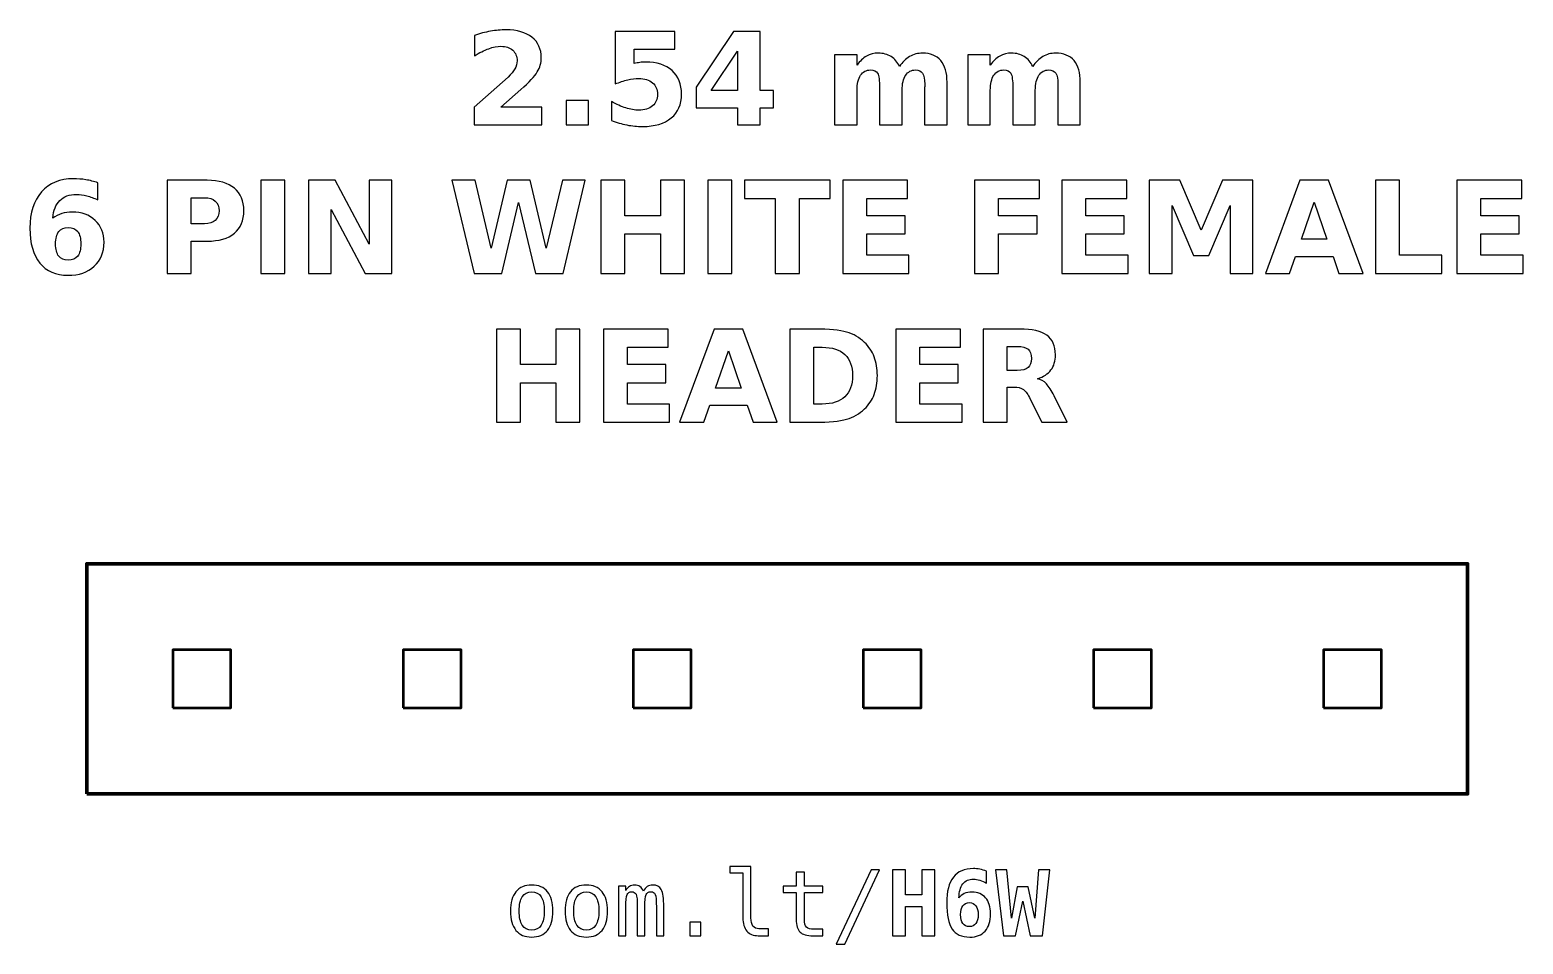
# Model space of a CAD drawing. Header units: centimetres. Extents: x -11.32 to -9.68, y -15.14 to -14.13.
import ezdxf

# ---------------------------------------------------------------- set-up
doc = ezdxf.new("R2010")
doc.units = ezdxf.units.CM
doc.header["$MEASUREMENT"] = 0
doc.layers.add('Layer 1', color=7, linetype='Continuous')

msp = doc.modelspace()

# ---------------------------------------------------------------- linework, layer by layer
at = {"layer": 'Layer 1', "color": 7, "lineweight": 100}
msp.add_lwpolyline([(-11.262, -14.977), (-9.738, -14.977), (-9.738, -14.723), (-11.262, -14.723), (-11.262, -14.977)], close=True, dxfattribs=at)
at = {"layer": 'Layer 1', "color": 7, "lineweight": 50}
for points in [[(-11.167, -14.882), (-11.103, -14.882), (-11.103, -14.818), (-11.167, -14.818), (-11.167, -14.882)], [(-10.913, -14.882), (-10.849, -14.882), (-10.849, -14.818), (-10.913, -14.818), (-10.913, -14.882)], [(-10.659, -14.882), (-10.595, -14.882), (-10.595, -14.818), (-10.659, -14.818), (-10.659, -14.882)], [(-10.405, -14.882), (-10.341, -14.882), (-10.341, -14.818), (-10.405, -14.818), (-10.405, -14.882)], [(-10.151, -14.882), (-10.087, -14.882), (-10.087, -14.818), (-10.151, -14.818), (-10.151, -14.882)], [(-9.897, -14.882), (-9.833, -14.882), (-9.833, -14.818), (-9.897, -14.818), (-9.897, -14.882)]]:
    msp.add_lwpolyline(points, close=True, dxfattribs=at)
at = {"layer": 'Layer 1', "color": 250}
for points, knots in [([(-10.80503, -14.21872), (-10.80503, -14.21872), (-10.75975, -14.21872), (-10.75975, -14.21872), (-10.75975, -14.21872), (-10.75975, -14.21872), (-10.75975, -14.23822), (-10.75975, -14.23822), (-10.75975, -14.23822), (-10.75975, -14.23822), (-10.83452, -14.23822), (-10.83452, -14.23822), (-10.83452, -14.23822), (-10.83452, -14.23822), (-10.83452, -14.21872), (-10.83452, -14.21872), (-10.83452, -14.21872), (-10.83452, -14.21872), (-10.79696, -14.18559), (-10.79696, -14.18559), (-10.79696, -14.18559), (-10.7936, -14.18255), (-10.79113, -14.17959), (-10.78953, -14.1767), (-10.78953, -14.1767), (-10.78791, -14.1738), (-10.78711, -14.17079), (-10.78711, -14.16766), (-10.78711, -14.16766), (-10.78711, -14.16284), (-10.78873, -14.15896), (-10.79197, -14.15602), (-10.79197, -14.15602), (-10.7952, -14.15308), (-10.7995, -14.15163), (-10.80489, -14.15163), (-10.80489, -14.15163), (-10.80902, -14.15163), (-10.81354, -14.15252), (-10.81846, -14.15428), (-10.81846, -14.15428), (-10.82337, -14.15605), (-10.82864, -14.15868), (-10.83424, -14.16216), (-10.83424, -14.16216), (-10.83424, -14.16216), (-10.83424, -14.13956), (-10.83424, -14.13956), (-10.83424, -14.13956), (-10.82826, -14.13759), (-10.82236, -14.13608), (-10.81653, -14.13505), (-10.81653, -14.13505), (-10.81069, -14.13401), (-10.80498, -14.13349), (-10.79936, -14.13349), (-10.79936, -14.13349), (-10.78706, -14.13349), (-10.77749, -14.1362), (-10.77067, -14.14163), (-10.77067, -14.14163), (-10.76385, -14.14704), (-10.76044, -14.15459), (-10.76044, -14.1643), (-10.76044, -14.1643), (-10.76044, -14.1699), (-10.76189, -14.17512), (-10.76479, -14.17997), (-10.76479, -14.17997), (-10.76768, -14.18481), (-10.77377, -14.1913), (-10.78304, -14.19944), (-10.78304, -14.19944), (-10.78304, -14.19944), (-10.80503, -14.21872), (-10.80503, -14.21872)], [0, 0, 0, 0, 0.0526316, 0.0526316, 0.0526316, 0.0526316, 0.1052632, 0.1052632, 0.1052632, 0.1052632, 0.1578947, 0.1578947, 0.1578947, 0.1578947, 0.2105263, 0.2105263, 0.2105263, 0.2105263, 0.2631579, 0.2631579, 0.2631579, 0.2631579, 0.3157895, 0.3157895, 0.3157895, 0.3157895, 0.3684211, 0.3684211, 0.3684211, 0.3684211, 0.4210526, 0.4210526, 0.4210526, 0.4210526, 0.4736842, 0.4736842, 0.4736842, 0.4736842, 0.5263158, 0.5263158, 0.5263158, 0.5263158, 0.5789474, 0.5789474, 0.5789474, 0.5789474, 0.6315789, 0.6315789, 0.6315789, 0.6315789, 0.6842105, 0.6842105, 0.6842105, 0.6842105, 0.7368421, 0.7368421, 0.7368421, 0.7368421, 0.7894737, 0.7894737, 0.7894737, 0.7894737, 0.8421053, 0.8421053, 0.8421053, 0.8421053, 0.8947368, 0.8947368, 0.8947368, 0.8947368, 0.9473684, 0.9473684, 0.9473684, 0.9473684, 1, 1, 1, 1]), ([(-10.67894, -14.13535), (-10.67894, -14.13535), (-10.613, -14.13535), (-10.613, -14.13535), (-10.613, -14.13535), (-10.613, -14.13535), (-10.613, -14.15485), (-10.613, -14.15485), (-10.613, -14.15485), (-10.613, -14.15485), (-10.6578, -14.15485), (-10.6578, -14.15485), (-10.6578, -14.15485), (-10.6578, -14.15485), (-10.6578, -14.17077), (-10.6578, -14.17077), (-10.6578, -14.17077), (-10.65578, -14.17023), (-10.65375, -14.16981), (-10.65171, -14.1695), (-10.65171, -14.1695), (-10.64966, -14.16919), (-10.64752, -14.16905), (-10.64533, -14.16905), (-10.64533, -14.16905), (-10.63278, -14.16905), (-10.62302, -14.17218), (-10.61603, -14.17846), (-10.61603, -14.17846), (-10.60905, -14.18472), (-10.60557, -14.19346), (-10.60557, -14.20466), (-10.60557, -14.20466), (-10.60557, -14.21578), (-10.60938, -14.22449), (-10.61697, -14.23079), (-10.61697, -14.23079), (-10.62457, -14.23707), (-10.63513, -14.24022), (-10.64863, -14.24022), (-10.64863, -14.24022), (-10.65446, -14.24022), (-10.66025, -14.23965), (-10.66596, -14.23853), (-10.66596, -14.23853), (-10.67168, -14.2374), (-10.67737, -14.2357), (-10.68301, -14.2334), (-10.68301, -14.2334), (-10.68301, -14.2334), (-10.68301, -14.21251), (-10.68301, -14.21251), (-10.68301, -14.21251), (-10.67741, -14.21574), (-10.6721, -14.21814), (-10.66707, -14.21973), (-10.66707, -14.21973), (-10.66203, -14.22136), (-10.65728, -14.22216), (-10.65284, -14.22216), (-10.65284, -14.22216), (-10.64639, -14.22216), (-10.64134, -14.22058), (-10.63764, -14.21743), (-10.63764, -14.21743), (-10.63395, -14.2143), (-10.63209, -14.21005), (-10.63209, -14.20466), (-10.63209, -14.20466), (-10.63209, -14.19925), (-10.63395, -14.19499), (-10.63764, -14.19187), (-10.63764, -14.19187), (-10.64134, -14.18874), (-10.64639, -14.18719), (-10.65284, -14.18719), (-10.65284, -14.18719), (-10.65665, -14.18719), (-10.66072, -14.18768), (-10.66502, -14.18867), (-10.66502, -14.18867), (-10.66935, -14.18965), (-10.67398, -14.19118), (-10.67894, -14.19325), (-10.67894, -14.19325), (-10.67894, -14.19325), (-10.67894, -14.13535), (-10.67894, -14.13535)], [0, 0, 0, 0, 0.0454545, 0.0454545, 0.0454545, 0.0454545, 0.0909091, 0.0909091, 0.0909091, 0.0909091, 0.1363636, 0.1363636, 0.1363636, 0.1363636, 0.1818182, 0.1818182, 0.1818182, 0.1818182, 0.2272727, 0.2272727, 0.2272727, 0.2272727, 0.2727273, 0.2727273, 0.2727273, 0.2727273, 0.3181818, 0.3181818, 0.3181818, 0.3181818, 0.3636364, 0.3636364, 0.3636364, 0.3636364, 0.4090909, 0.4090909, 0.4090909, 0.4090909, 0.4545455, 0.4545455, 0.4545455, 0.4545455, 0.5, 0.5, 0.5, 0.5, 0.5454545, 0.5454545, 0.5454545, 0.5454545, 0.5909091, 0.5909091, 0.5909091, 0.5909091, 0.6363636, 0.6363636, 0.6363636, 0.6363636, 0.6818182, 0.6818182, 0.6818182, 0.6818182, 0.7272727, 0.7272727, 0.7272727, 0.7272727, 0.7727273, 0.7727273, 0.7727273, 0.7727273, 0.8181818, 0.8181818, 0.8181818, 0.8181818, 0.8636364, 0.8636364, 0.8636364, 0.8636364, 0.9090909, 0.9090909, 0.9090909, 0.9090909, 0.9545455, 0.9545455, 0.9545455, 0.9545455, 1, 1, 1, 1]), ([(-10.54816, -14.13535), (-10.54816, -14.13535), (-10.51866, -14.13535), (-10.51866, -14.13535), (-10.51866, -14.13535), (-10.51866, -14.13535), (-10.51866, -14.20026), (-10.51866, -14.20026), (-10.51866, -14.20026), (-10.51866, -14.20026), (-10.50399, -14.20026), (-10.50399, -14.20026), (-10.50399, -14.20026), (-10.50399, -14.20026), (-10.50399, -14.21948), (-10.50399, -14.21948), (-10.50399, -14.21948), (-10.50399, -14.21948), (-10.51866, -14.21948), (-10.51866, -14.21948), (-10.51866, -14.21948), (-10.51866, -14.21948), (-10.51866, -14.23822), (-10.51866, -14.23822), (-10.51866, -14.23822), (-10.51866, -14.23822), (-10.54373, -14.23822), (-10.54373, -14.23822), (-10.54373, -14.23822), (-10.54373, -14.23822), (-10.54373, -14.21948), (-10.54373, -14.21948), (-10.54373, -14.21948), (-10.54373, -14.21948), (-10.58936, -14.21948), (-10.58936, -14.21948), (-10.58936, -14.21948), (-10.58936, -14.21948), (-10.58936, -14.19673), (-10.58936, -14.19673), (-10.58936, -14.19673), (-10.58936, -14.19673), (-10.54816, -14.13535), (-10.54816, -14.13535)], [0, 0, 0, 0, 0.0909091, 0.0909091, 0.0909091, 0.0909091, 0.1818182, 0.1818182, 0.1818182, 0.1818182, 0.2727273, 0.2727273, 0.2727273, 0.2727273, 0.3636364, 0.3636364, 0.3636364, 0.3636364, 0.4545455, 0.4545455, 0.4545455, 0.4545455, 0.5454545, 0.5454545, 0.5454545, 0.5454545, 0.6363636, 0.6363636, 0.6363636, 0.6363636, 0.7272727, 0.7272727, 0.7272727, 0.7272727, 0.8181818, 0.8181818, 0.8181818, 0.8181818, 0.9090909, 0.9090909, 0.9090909, 0.9090909, 1, 1, 1, 1]), ([(-10.54373, -14.1572), (-10.54373, -14.1572), (-10.57283, -14.20026), (-10.57283, -14.20026), (-10.57283, -14.20026), (-10.57283, -14.20026), (-10.54373, -14.20026), (-10.54373, -14.20026), (-10.54373, -14.20026), (-10.54373, -14.20026), (-10.54373, -14.1572), (-10.54373, -14.1572)], [0, 0, 0, 0, 0.3333333, 0.3333333, 0.3333333, 0.3333333, 0.6666667, 0.6666667, 0.6666667, 0.6666667, 1, 1, 1, 1]), ([(-10.36502, -14.17387), (-10.36189, -14.1691), (-10.3582, -14.16545), (-10.35389, -14.16296), (-10.35389, -14.16296), (-10.34959, -14.16044), (-10.34489, -14.1592), (-10.33974, -14.1592), (-10.33974, -14.1592), (-10.33087, -14.1592), (-10.32412, -14.16193), (-10.31949, -14.16741), (-10.31949, -14.16741), (-10.31485, -14.17286), (-10.31252, -14.18081), (-10.31252, -14.19123), (-10.31252, -14.19123), (-10.31252, -14.19123), (-10.31252, -14.23822), (-10.31252, -14.23822), (-10.31252, -14.23822), (-10.31252, -14.23822), (-10.33734, -14.23822), (-10.33734, -14.23822), (-10.33734, -14.23822), (-10.33734, -14.23822), (-10.33734, -14.19798), (-10.33734, -14.19798), (-10.33734, -14.19798), (-10.33729, -14.19739), (-10.33727, -14.19678), (-10.33724, -14.19612), (-10.33724, -14.19612), (-10.33722, -14.19549), (-10.3372, -14.19457), (-10.3372, -14.19337), (-10.3372, -14.19337), (-10.3372, -14.18791), (-10.33799, -14.18394), (-10.33962, -14.18149), (-10.33962, -14.18149), (-10.34122, -14.17902), (-10.3438, -14.1778), (-10.34738, -14.1778), (-10.34738, -14.1778), (-10.35208, -14.1778), (-10.35568, -14.17973), (-10.35824, -14.18359), (-10.35824, -14.18359), (-10.36078, -14.18744), (-10.3621, -14.19302), (-10.3622, -14.20033), (-10.3622, -14.20033), (-10.3622, -14.20033), (-10.3622, -14.23822), (-10.3622, -14.23822), (-10.3622, -14.23822), (-10.3622, -14.23822), (-10.38701, -14.23822), (-10.38701, -14.23822), (-10.38701, -14.23822), (-10.38701, -14.23822), (-10.38701, -14.19798), (-10.38701, -14.19798), (-10.38701, -14.19798), (-10.38701, -14.18944), (-10.38774, -14.18394), (-10.38922, -14.18149), (-10.38922, -14.18149), (-10.39068, -14.17902), (-10.39329, -14.1778), (-10.39705, -14.1778), (-10.39705, -14.1778), (-10.4018, -14.1778), (-10.40545, -14.17975), (-10.40801, -14.18363), (-10.40801, -14.18363), (-10.41057, -14.18751), (-10.41187, -14.19304), (-10.41187, -14.20026), (-10.41187, -14.20026), (-10.41187, -14.20026), (-10.41187, -14.23822), (-10.41187, -14.23822), (-10.41187, -14.23822), (-10.41187, -14.23822), (-10.43668, -14.23822), (-10.43668, -14.23822), (-10.43668, -14.23822), (-10.43668, -14.23822), (-10.43668, -14.16106), (-10.43668, -14.16106), (-10.43668, -14.16106), (-10.43668, -14.16106), (-10.41187, -14.16106), (-10.41187, -14.16106), (-10.41187, -14.16106), (-10.41187, -14.16106), (-10.41187, -14.17237), (-10.41187, -14.17237), (-10.41187, -14.17237), (-10.40883, -14.16799), (-10.40535, -14.16473), (-10.40142, -14.16251), (-10.40142, -14.16251), (-10.3975, -14.1603), (-10.39317, -14.1592), (-10.38844, -14.1592), (-10.38844, -14.1592), (-10.38313, -14.1592), (-10.3784, -14.16049), (-10.37433, -14.16306), (-10.37433, -14.16306), (-10.37024, -14.16564), (-10.36713, -14.16924), (-10.36502, -14.17387)], [0, 0, 0, 0, 0.0344828, 0.0344828, 0.0344828, 0.0344828, 0.0689655, 0.0689655, 0.0689655, 0.0689655, 0.1034483, 0.1034483, 0.1034483, 0.1034483, 0.137931, 0.137931, 0.137931, 0.137931, 0.1724138, 0.1724138, 0.1724138, 0.1724138, 0.2068966, 0.2068966, 0.2068966, 0.2068966, 0.2413793, 0.2413793, 0.2413793, 0.2413793, 0.2758621, 0.2758621, 0.2758621, 0.2758621, 0.3103448, 0.3103448, 0.3103448, 0.3103448, 0.3448276, 0.3448276, 0.3448276, 0.3448276, 0.3793103, 0.3793103, 0.3793103, 0.3793103, 0.4137931, 0.4137931, 0.4137931, 0.4137931, 0.4482759, 0.4482759, 0.4482759, 0.4482759, 0.4827586, 0.4827586, 0.4827586, 0.4827586, 0.5172414, 0.5172414, 0.5172414, 0.5172414, 0.5517241, 0.5517241, 0.5517241, 0.5517241, 0.5862069, 0.5862069, 0.5862069, 0.5862069, 0.6206897, 0.6206897, 0.6206897, 0.6206897, 0.6551724, 0.6551724, 0.6551724, 0.6551724, 0.6896552, 0.6896552, 0.6896552, 0.6896552, 0.7241379, 0.7241379, 0.7241379, 0.7241379, 0.7586207, 0.7586207, 0.7586207, 0.7586207, 0.7931034, 0.7931034, 0.7931034, 0.7931034, 0.8275862, 0.8275862, 0.8275862, 0.8275862, 0.862069, 0.862069, 0.862069, 0.862069, 0.8965517, 0.8965517, 0.8965517, 0.8965517, 0.9310345, 0.9310345, 0.9310345, 0.9310345, 0.9655172, 0.9655172, 0.9655172, 0.9655172, 1, 1, 1, 1]), ([(-10.21798, -14.17387), (-10.21485, -14.1691), (-10.21116, -14.16545), (-10.20685, -14.16296), (-10.20685, -14.16296), (-10.20255, -14.16044), (-10.19785, -14.1592), (-10.1927, -14.1592), (-10.1927, -14.1592), (-10.18383, -14.1592), (-10.17708, -14.16193), (-10.17245, -14.16741), (-10.17245, -14.16741), (-10.16781, -14.17286), (-10.16548, -14.18081), (-10.16548, -14.19123), (-10.16548, -14.19123), (-10.16548, -14.19123), (-10.16548, -14.23822), (-10.16548, -14.23822), (-10.16548, -14.23822), (-10.16548, -14.23822), (-10.1903, -14.23822), (-10.1903, -14.23822), (-10.1903, -14.23822), (-10.1903, -14.23822), (-10.1903, -14.19798), (-10.1903, -14.19798), (-10.1903, -14.19798), (-10.19025, -14.19739), (-10.19023, -14.19678), (-10.1902, -14.19612), (-10.1902, -14.19612), (-10.19018, -14.19549), (-10.19016, -14.19457), (-10.19016, -14.19337), (-10.19016, -14.19337), (-10.19016, -14.18791), (-10.19095, -14.18394), (-10.19258, -14.18149), (-10.19258, -14.18149), (-10.19418, -14.17902), (-10.19676, -14.1778), (-10.20034, -14.1778), (-10.20034, -14.1778), (-10.20504, -14.1778), (-10.20864, -14.17973), (-10.2112, -14.18359), (-10.2112, -14.18359), (-10.21374, -14.18744), (-10.21506, -14.19302), (-10.21516, -14.20033), (-10.21516, -14.20033), (-10.21516, -14.20033), (-10.21516, -14.23822), (-10.21516, -14.23822), (-10.21516, -14.23822), (-10.21516, -14.23822), (-10.23997, -14.23822), (-10.23997, -14.23822), (-10.23997, -14.23822), (-10.23997, -14.23822), (-10.23997, -14.19798), (-10.23997, -14.19798), (-10.23997, -14.19798), (-10.23997, -14.18944), (-10.2407, -14.18394), (-10.24218, -14.18149), (-10.24218, -14.18149), (-10.24364, -14.17902), (-10.24625, -14.1778), (-10.25001, -14.1778), (-10.25001, -14.1778), (-10.25476, -14.1778), (-10.25841, -14.17975), (-10.26097, -14.18363), (-10.26097, -14.18363), (-10.26353, -14.18751), (-10.26483, -14.19304), (-10.26483, -14.20026), (-10.26483, -14.20026), (-10.26483, -14.20026), (-10.26483, -14.23822), (-10.26483, -14.23822), (-10.26483, -14.23822), (-10.26483, -14.23822), (-10.28964, -14.23822), (-10.28964, -14.23822), (-10.28964, -14.23822), (-10.28964, -14.23822), (-10.28964, -14.16106), (-10.28964, -14.16106), (-10.28964, -14.16106), (-10.28964, -14.16106), (-10.26483, -14.16106), (-10.26483, -14.16106), (-10.26483, -14.16106), (-10.26483, -14.16106), (-10.26483, -14.17237), (-10.26483, -14.17237), (-10.26483, -14.17237), (-10.26179, -14.16799), (-10.25831, -14.16473), (-10.25438, -14.16251), (-10.25438, -14.16251), (-10.25046, -14.1603), (-10.24613, -14.1592), (-10.2414, -14.1592), (-10.2414, -14.1592), (-10.23609, -14.1592), (-10.23136, -14.16049), (-10.22729, -14.16306), (-10.22729, -14.16306), (-10.2232, -14.16564), (-10.22009, -14.16924), (-10.21798, -14.17387)], [0, 0, 0, 0, 0.0344828, 0.0344828, 0.0344828, 0.0344828, 0.0689655, 0.0689655, 0.0689655, 0.0689655, 0.1034483, 0.1034483, 0.1034483, 0.1034483, 0.137931, 0.137931, 0.137931, 0.137931, 0.1724138, 0.1724138, 0.1724138, 0.1724138, 0.2068966, 0.2068966, 0.2068966, 0.2068966, 0.2413793, 0.2413793, 0.2413793, 0.2413793, 0.2758621, 0.2758621, 0.2758621, 0.2758621, 0.3103448, 0.3103448, 0.3103448, 0.3103448, 0.3448276, 0.3448276, 0.3448276, 0.3448276, 0.3793103, 0.3793103, 0.3793103, 0.3793103, 0.4137931, 0.4137931, 0.4137931, 0.4137931, 0.4482759, 0.4482759, 0.4482759, 0.4482759, 0.4827586, 0.4827586, 0.4827586, 0.4827586, 0.5172414, 0.5172414, 0.5172414, 0.5172414, 0.5517241, 0.5517241, 0.5517241, 0.5517241, 0.5862069, 0.5862069, 0.5862069, 0.5862069, 0.6206897, 0.6206897, 0.6206897, 0.6206897, 0.6551724, 0.6551724, 0.6551724, 0.6551724, 0.6896552, 0.6896552, 0.6896552, 0.6896552, 0.7241379, 0.7241379, 0.7241379, 0.7241379, 0.7586207, 0.7586207, 0.7586207, 0.7586207, 0.7931034, 0.7931034, 0.7931034, 0.7931034, 0.8275862, 0.8275862, 0.8275862, 0.8275862, 0.862069, 0.862069, 0.862069, 0.862069, 0.8965517, 0.8965517, 0.8965517, 0.8965517, 0.9310345, 0.9310345, 0.9310345, 0.9310345, 0.9655172, 0.9655172, 0.9655172, 0.9655172, 1, 1, 1, 1]), ([(-10.73311, -14.21155), (-10.73311, -14.21155), (-10.70829, -14.21155), (-10.70829, -14.21155), (-10.70829, -14.21155), (-10.70829, -14.21155), (-10.70829, -14.23822), (-10.70829, -14.23822), (-10.70829, -14.23822), (-10.70829, -14.23822), (-10.73311, -14.23822), (-10.73311, -14.23822), (-10.73311, -14.23822), (-10.73311, -14.23822), (-10.73311, -14.21155), (-10.73311, -14.21155)], [0, 0, 0, 0, 0.25, 0.25, 0.25, 0.25, 0.5, 0.5, 0.5, 0.5, 0.75, 0.75, 0.75, 0.75, 1, 1, 1, 1]), ([(-11.24977, -14.30228), (-11.24977, -14.30228), (-11.24977, -14.32131), (-11.24977, -14.32131), (-11.24977, -14.32131), (-11.25414, -14.31924), (-11.25823, -14.31771), (-11.26209, -14.31672), (-11.26209, -14.31672), (-11.26595, -14.31573), (-11.26973, -14.31524), (-11.2734, -14.31524), (-11.2734, -14.31524), (-11.28131, -14.31524), (-11.28744, -14.31743), (-11.29186, -14.32183), (-11.29186, -14.32183), (-11.29626, -14.3262), (-11.29885, -14.33271), (-11.29958, -14.34135), (-11.29958, -14.34135), (-11.29655, -14.33911), (-11.29325, -14.33742), (-11.28972, -14.33629), (-11.28972, -14.33629), (-11.2862, -14.33516), (-11.28234, -14.3346), (-11.27815, -14.3346), (-11.27815, -14.3346), (-11.26764, -14.3346), (-11.25915, -14.33768), (-11.25271, -14.34384), (-11.25271, -14.34384), (-11.24624, -14.34998), (-11.24302, -14.35804), (-11.24302, -14.36802), (-11.24302, -14.36802), (-11.24302, -14.37905), (-11.24662, -14.38787), (-11.25384, -14.39452), (-11.25384, -14.39452), (-11.26103, -14.40115), (-11.27072, -14.40447), (-11.28283, -14.40447), (-11.28283, -14.40447), (-11.29619, -14.40447), (-11.30654, -14.39995), (-11.31388, -14.39092), (-11.31388, -14.39092), (-11.32119, -14.38191), (-11.32486, -14.3691), (-11.32486, -14.35252), (-11.32486, -14.35252), (-11.32486, -14.33554), (-11.32058, -14.32218), (-11.31202, -14.31247), (-11.31202, -14.31247), (-11.30344, -14.30275), (-11.2917, -14.29788), (-11.27677, -14.29788), (-11.27677, -14.29788), (-11.27204, -14.29788), (-11.26745, -14.29826), (-11.26298, -14.29899), (-11.26298, -14.29899), (-11.25854, -14.29972), (-11.25414, -14.30082), (-11.24977, -14.30228)], [0, 0, 0, 0, 0.0588235, 0.0588235, 0.0588235, 0.0588235, 0.1176471, 0.1176471, 0.1176471, 0.1176471, 0.1764706, 0.1764706, 0.1764706, 0.1764706, 0.2352941, 0.2352941, 0.2352941, 0.2352941, 0.2941176, 0.2941176, 0.2941176, 0.2941176, 0.3529412, 0.3529412, 0.3529412, 0.3529412, 0.4117647, 0.4117647, 0.4117647, 0.4117647, 0.4705882, 0.4705882, 0.4705882, 0.4705882, 0.5294118, 0.5294118, 0.5294118, 0.5294118, 0.5882353, 0.5882353, 0.5882353, 0.5882353, 0.6470588, 0.6470588, 0.6470588, 0.6470588, 0.7058824, 0.7058824, 0.7058824, 0.7058824, 0.7647059, 0.7647059, 0.7647059, 0.7647059, 0.8235294, 0.8235294, 0.8235294, 0.8235294, 0.8823529, 0.8823529, 0.8823529, 0.8823529, 0.9411765, 0.9411765, 0.9411765, 0.9411765, 1, 1, 1, 1]), ([(-11.17333, -14.2996), (-11.17333, -14.2996), (-11.12931, -14.2996), (-11.12931, -14.2996), (-11.12931, -14.2996), (-11.11621, -14.2996), (-11.10616, -14.30252), (-11.09915, -14.30833), (-11.09915, -14.30833), (-11.09215, -14.31414), (-11.08864, -14.32241), (-11.08864, -14.33316), (-11.08864, -14.33316), (-11.08864, -14.34393), (-11.09215, -14.35223), (-11.09915, -14.35804), (-11.09915, -14.35804), (-11.10616, -14.36385), (-11.11621, -14.36677), (-11.12931, -14.36677), (-11.12931, -14.36677), (-11.12931, -14.36677), (-11.1468, -14.36677), (-11.1468, -14.36677), (-11.1468, -14.36677), (-11.1468, -14.36677), (-11.1468, -14.40247), (-11.1468, -14.40247), (-11.1468, -14.40247), (-11.1468, -14.40247), (-11.17333, -14.40247), (-11.17333, -14.40247), (-11.17333, -14.40247), (-11.17333, -14.40247), (-11.17333, -14.2996), (-11.17333, -14.2996)], [0, 0, 0, 0, 0.1111111, 0.1111111, 0.1111111, 0.1111111, 0.2222222, 0.2222222, 0.2222222, 0.2222222, 0.3333333, 0.3333333, 0.3333333, 0.3333333, 0.4444444, 0.4444444, 0.4444444, 0.4444444, 0.5555556, 0.5555556, 0.5555556, 0.5555556, 0.6666667, 0.6666667, 0.6666667, 0.6666667, 0.7777778, 0.7777778, 0.7777778, 0.7777778, 0.8888889, 0.8888889, 0.8888889, 0.8888889, 1, 1, 1, 1]), ([(-11.06992, -14.2996), (-11.06992, -14.2996), (-11.04339, -14.2996), (-11.04339, -14.2996), (-11.04339, -14.2996), (-11.04339, -14.2996), (-11.04339, -14.40247), (-11.04339, -14.40247), (-11.04339, -14.40247), (-11.04339, -14.40247), (-11.06992, -14.40247), (-11.06992, -14.40247), (-11.06992, -14.40247), (-11.06992, -14.40247), (-11.06992, -14.2996), (-11.06992, -14.2996)], [0, 0, 0, 0, 0.25, 0.25, 0.25, 0.25, 0.5, 0.5, 0.5, 0.5, 0.75, 0.75, 0.75, 0.75, 1, 1, 1, 1]), ([(-11.01743, -14.2996), (-11.01743, -14.2996), (-10.9878, -14.2996), (-10.9878, -14.2996), (-10.9878, -14.2996), (-10.9878, -14.2996), (-10.95038, -14.37016), (-10.95038, -14.37016), (-10.95038, -14.37016), (-10.95038, -14.37016), (-10.95038, -14.2996), (-10.95038, -14.2996), (-10.95038, -14.2996), (-10.95038, -14.2996), (-10.92524, -14.2996), (-10.92524, -14.2996), (-10.92524, -14.2996), (-10.92524, -14.2996), (-10.92524, -14.40247), (-10.92524, -14.40247), (-10.92524, -14.40247), (-10.92524, -14.40247), (-10.95487, -14.40247), (-10.95487, -14.40247), (-10.95487, -14.40247), (-10.95487, -14.40247), (-10.99229, -14.33191), (-10.99229, -14.33191), (-10.99229, -14.33191), (-10.99229, -14.33191), (-10.99229, -14.40247), (-10.99229, -14.40247), (-10.99229, -14.40247), (-10.99229, -14.40247), (-11.01743, -14.40247), (-11.01743, -14.40247), (-11.01743, -14.40247), (-11.01743, -14.40247), (-11.01743, -14.2996), (-11.01743, -14.2996)], [0, 0, 0, 0, 0.1, 0.1, 0.1, 0.1, 0.2, 0.2, 0.2, 0.2, 0.3, 0.3, 0.3, 0.3, 0.4, 0.4, 0.4, 0.4, 0.5, 0.5, 0.5, 0.5, 0.6, 0.6, 0.6, 0.6, 0.7, 0.7, 0.7, 0.7, 0.8, 0.8, 0.8, 0.8, 0.9, 0.9, 0.9, 0.9, 1, 1, 1, 1]), ([(-10.85896, -14.2996), (-10.85896, -14.2996), (-10.83354, -14.2996), (-10.83354, -14.2996), (-10.83354, -14.2996), (-10.83354, -14.2996), (-10.81576, -14.37437), (-10.81576, -14.37437), (-10.81576, -14.37437), (-10.81576, -14.37437), (-10.79812, -14.2996), (-10.79812, -14.2996), (-10.79812, -14.2996), (-10.79812, -14.2996), (-10.77255, -14.2996), (-10.77255, -14.2996), (-10.77255, -14.2996), (-10.77255, -14.2996), (-10.75492, -14.37437), (-10.75492, -14.37437), (-10.75492, -14.37437), (-10.75492, -14.37437), (-10.73714, -14.2996), (-10.73714, -14.2996), (-10.73714, -14.2996), (-10.73714, -14.2996), (-10.71192, -14.2996), (-10.71192, -14.2996), (-10.71192, -14.2996), (-10.71192, -14.2996), (-10.73617, -14.40247), (-10.73617, -14.40247), (-10.73617, -14.40247), (-10.73617, -14.40247), (-10.76677, -14.40247), (-10.76677, -14.40247), (-10.76677, -14.40247), (-10.76677, -14.40247), (-10.78544, -14.32427), (-10.78544, -14.32427), (-10.78544, -14.32427), (-10.78544, -14.32427), (-10.8039, -14.40247), (-10.8039, -14.40247), (-10.8039, -14.40247), (-10.8039, -14.40247), (-10.8345, -14.40247), (-10.8345, -14.40247), (-10.8345, -14.40247), (-10.8345, -14.40247), (-10.85896, -14.2996), (-10.85896, -14.2996)], [0, 0, 0, 0, 0.0769231, 0.0769231, 0.0769231, 0.0769231, 0.1538462, 0.1538462, 0.1538462, 0.1538462, 0.2307692, 0.2307692, 0.2307692, 0.2307692, 0.3076923, 0.3076923, 0.3076923, 0.3076923, 0.3846154, 0.3846154, 0.3846154, 0.3846154, 0.4615385, 0.4615385, 0.4615385, 0.4615385, 0.5384615, 0.5384615, 0.5384615, 0.5384615, 0.6153846, 0.6153846, 0.6153846, 0.6153846, 0.6923077, 0.6923077, 0.6923077, 0.6923077, 0.7692308, 0.7692308, 0.7692308, 0.7692308, 0.8461538, 0.8461538, 0.8461538, 0.8461538, 0.9230769, 0.9230769, 0.9230769, 0.9230769, 1, 1, 1, 1]), ([(-10.69457, -14.2996), (-10.69457, -14.2996), (-10.66804, -14.2996), (-10.66804, -14.2996), (-10.66804, -14.2996), (-10.66804, -14.2996), (-10.66804, -14.33881), (-10.66804, -14.33881), (-10.66804, -14.33881), (-10.66804, -14.33881), (-10.62891, -14.33881), (-10.62891, -14.33881), (-10.62891, -14.33881), (-10.62891, -14.33881), (-10.62891, -14.2996), (-10.62891, -14.2996), (-10.62891, -14.2996), (-10.62891, -14.2996), (-10.60238, -14.2996), (-10.60238, -14.2996), (-10.60238, -14.2996), (-10.60238, -14.2996), (-10.60238, -14.40247), (-10.60238, -14.40247), (-10.60238, -14.40247), (-10.60238, -14.40247), (-10.62891, -14.40247), (-10.62891, -14.40247), (-10.62891, -14.40247), (-10.62891, -14.40247), (-10.62891, -14.35887), (-10.62891, -14.35887), (-10.62891, -14.35887), (-10.62891, -14.35887), (-10.66804, -14.35887), (-10.66804, -14.35887), (-10.66804, -14.35887), (-10.66804, -14.35887), (-10.66804, -14.40247), (-10.66804, -14.40247), (-10.66804, -14.40247), (-10.66804, -14.40247), (-10.69457, -14.40247), (-10.69457, -14.40247), (-10.69457, -14.40247), (-10.69457, -14.40247), (-10.69457, -14.2996), (-10.69457, -14.2996)], [0, 0, 0, 0, 0.0833333, 0.0833333, 0.0833333, 0.0833333, 0.1666667, 0.1666667, 0.1666667, 0.1666667, 0.25, 0.25, 0.25, 0.25, 0.3333333, 0.3333333, 0.3333333, 0.3333333, 0.4166667, 0.4166667, 0.4166667, 0.4166667, 0.5, 0.5, 0.5, 0.5, 0.5833333, 0.5833333, 0.5833333, 0.5833333, 0.6666667, 0.6666667, 0.6666667, 0.6666667, 0.75, 0.75, 0.75, 0.75, 0.8333333, 0.8333333, 0.8333333, 0.8333333, 0.9166667, 0.9166667, 0.9166667, 0.9166667, 1, 1, 1, 1]), ([(-10.57648, -14.2996), (-10.57648, -14.2996), (-10.54995, -14.2996), (-10.54995, -14.2996), (-10.54995, -14.2996), (-10.54995, -14.2996), (-10.54995, -14.40247), (-10.54995, -14.40247), (-10.54995, -14.40247), (-10.54995, -14.40247), (-10.57648, -14.40247), (-10.57648, -14.40247), (-10.57648, -14.40247), (-10.57648, -14.40247), (-10.57648, -14.2996), (-10.57648, -14.2996)], [0, 0, 0, 0, 0.25, 0.25, 0.25, 0.25, 0.5, 0.5, 0.5, 0.5, 0.75, 0.75, 0.75, 0.75, 1, 1, 1, 1]), ([(-10.53627, -14.2996), (-10.53627, -14.2996), (-10.44147, -14.2996), (-10.44147, -14.2996), (-10.44147, -14.2996), (-10.44147, -14.2996), (-10.44147, -14.31966), (-10.44147, -14.31966), (-10.44147, -14.31966), (-10.44147, -14.31966), (-10.47557, -14.31966), (-10.47557, -14.31966), (-10.47557, -14.31966), (-10.47557, -14.31966), (-10.47557, -14.40247), (-10.47557, -14.40247), (-10.47557, -14.40247), (-10.47557, -14.40247), (-10.5021, -14.40247), (-10.5021, -14.40247), (-10.5021, -14.40247), (-10.5021, -14.40247), (-10.5021, -14.31966), (-10.5021, -14.31966), (-10.5021, -14.31966), (-10.5021, -14.31966), (-10.53627, -14.31966), (-10.53627, -14.31966), (-10.53627, -14.31966), (-10.53627, -14.31966), (-10.53627, -14.2996), (-10.53627, -14.2996)], [0, 0, 0, 0, 0.125, 0.125, 0.125, 0.125, 0.25, 0.25, 0.25, 0.25, 0.375, 0.375, 0.375, 0.375, 0.5, 0.5, 0.5, 0.5, 0.625, 0.625, 0.625, 0.625, 0.75, 0.75, 0.75, 0.75, 0.875, 0.875, 0.875, 0.875, 1, 1, 1, 1]), ([(-10.42773, -14.2996), (-10.42773, -14.2996), (-10.35614, -14.2996), (-10.35614, -14.2996), (-10.35614, -14.2996), (-10.35614, -14.2996), (-10.35614, -14.31966), (-10.35614, -14.31966), (-10.35614, -14.31966), (-10.35614, -14.31966), (-10.4012, -14.31966), (-10.4012, -14.31966), (-10.4012, -14.31966), (-10.4012, -14.31966), (-10.4012, -14.33881), (-10.4012, -14.33881), (-10.4012, -14.33881), (-10.4012, -14.33881), (-10.35885, -14.33881), (-10.35885, -14.33881), (-10.35885, -14.33881), (-10.35885, -14.33881), (-10.35885, -14.35887), (-10.35885, -14.35887), (-10.35885, -14.35887), (-10.35885, -14.35887), (-10.4012, -14.35887), (-10.4012, -14.35887), (-10.4012, -14.35887), (-10.4012, -14.35887), (-10.4012, -14.38241), (-10.4012, -14.38241), (-10.4012, -14.38241), (-10.4012, -14.38241), (-10.35464, -14.38241), (-10.35464, -14.38241), (-10.35464, -14.38241), (-10.35464, -14.38241), (-10.35464, -14.40247), (-10.35464, -14.40247), (-10.35464, -14.40247), (-10.35464, -14.40247), (-10.42773, -14.40247), (-10.42773, -14.40247), (-10.42773, -14.40247), (-10.42773, -14.40247), (-10.42773, -14.2996), (-10.42773, -14.2996)], [0, 0, 0, 0, 0.0833333, 0.0833333, 0.0833333, 0.0833333, 0.1666667, 0.1666667, 0.1666667, 0.1666667, 0.25, 0.25, 0.25, 0.25, 0.3333333, 0.3333333, 0.3333333, 0.3333333, 0.4166667, 0.4166667, 0.4166667, 0.4166667, 0.5, 0.5, 0.5, 0.5, 0.5833333, 0.5833333, 0.5833333, 0.5833333, 0.6666667, 0.6666667, 0.6666667, 0.6666667, 0.75, 0.75, 0.75, 0.75, 0.8333333, 0.8333333, 0.8333333, 0.8333333, 0.9166667, 0.9166667, 0.9166667, 0.9166667, 1, 1, 1, 1]), ([(-10.2822, -14.2996), (-10.2822, -14.2996), (-10.21061, -14.2996), (-10.21061, -14.2996), (-10.21061, -14.2996), (-10.21061, -14.2996), (-10.21061, -14.31966), (-10.21061, -14.31966), (-10.21061, -14.31966), (-10.21061, -14.31966), (-10.25567, -14.31966), (-10.25567, -14.31966), (-10.25567, -14.31966), (-10.25567, -14.31966), (-10.25567, -14.33881), (-10.25567, -14.33881), (-10.25567, -14.33881), (-10.25567, -14.33881), (-10.21329, -14.33881), (-10.21329, -14.33881), (-10.21329, -14.33881), (-10.21329, -14.33881), (-10.21329, -14.35887), (-10.21329, -14.35887), (-10.21329, -14.35887), (-10.21329, -14.35887), (-10.25567, -14.35887), (-10.25567, -14.35887), (-10.25567, -14.35887), (-10.25567, -14.35887), (-10.25567, -14.40247), (-10.25567, -14.40247), (-10.25567, -14.40247), (-10.25567, -14.40247), (-10.2822, -14.40247), (-10.2822, -14.40247), (-10.2822, -14.40247), (-10.2822, -14.40247), (-10.2822, -14.2996), (-10.2822, -14.2996)], [0, 0, 0, 0, 0.1, 0.1, 0.1, 0.1, 0.2, 0.2, 0.2, 0.2, 0.3, 0.3, 0.3, 0.3, 0.4, 0.4, 0.4, 0.4, 0.5, 0.5, 0.5, 0.5, 0.6, 0.6, 0.6, 0.6, 0.7, 0.7, 0.7, 0.7, 0.8, 0.8, 0.8, 0.8, 0.9, 0.9, 0.9, 0.9, 1, 1, 1, 1]), ([(-10.1858, -14.2996), (-10.1858, -14.2996), (-10.11421, -14.2996), (-10.11421, -14.2996), (-10.11421, -14.2996), (-10.11421, -14.2996), (-10.11421, -14.31966), (-10.11421, -14.31966), (-10.11421, -14.31966), (-10.11421, -14.31966), (-10.15927, -14.31966), (-10.15927, -14.31966), (-10.15927, -14.31966), (-10.15927, -14.31966), (-10.15927, -14.33881), (-10.15927, -14.33881), (-10.15927, -14.33881), (-10.15927, -14.33881), (-10.11692, -14.33881), (-10.11692, -14.33881), (-10.11692, -14.33881), (-10.11692, -14.33881), (-10.11692, -14.35887), (-10.11692, -14.35887), (-10.11692, -14.35887), (-10.11692, -14.35887), (-10.15927, -14.35887), (-10.15927, -14.35887), (-10.15927, -14.35887), (-10.15927, -14.35887), (-10.15927, -14.38241), (-10.15927, -14.38241), (-10.15927, -14.38241), (-10.15927, -14.38241), (-10.11271, -14.38241), (-10.11271, -14.38241), (-10.11271, -14.38241), (-10.11271, -14.38241), (-10.11271, -14.40247), (-10.11271, -14.40247), (-10.11271, -14.40247), (-10.11271, -14.40247), (-10.1858, -14.40247), (-10.1858, -14.40247), (-10.1858, -14.40247), (-10.1858, -14.40247), (-10.1858, -14.2996), (-10.1858, -14.2996)], [0, 0, 0, 0, 0.0833333, 0.0833333, 0.0833333, 0.0833333, 0.1666667, 0.1666667, 0.1666667, 0.1666667, 0.25, 0.25, 0.25, 0.25, 0.3333333, 0.3333333, 0.3333333, 0.3333333, 0.4166667, 0.4166667, 0.4166667, 0.4166667, 0.5, 0.5, 0.5, 0.5, 0.5833333, 0.5833333, 0.5833333, 0.5833333, 0.6666667, 0.6666667, 0.6666667, 0.6666667, 0.75, 0.75, 0.75, 0.75, 0.8333333, 0.8333333, 0.8333333, 0.8333333, 0.9166667, 0.9166667, 0.9166667, 0.9166667, 1, 1, 1, 1]), ([(-10.0894, -14.2996), (-10.0894, -14.2996), (-10.05565, -14.2996), (-10.05565, -14.2996), (-10.05565, -14.2996), (-10.05565, -14.2996), (-10.0322, -14.35466), (-10.0322, -14.35466), (-10.0322, -14.35466), (-10.0322, -14.35466), (-10.00864, -14.2996), (-10.00864, -14.2996), (-10.00864, -14.2996), (-10.00864, -14.2996), (-9.97496, -14.2996), (-9.97496, -14.2996), (-9.97496, -14.2996), (-9.97496, -14.2996), (-9.97496, -14.40247), (-9.97496, -14.40247), (-9.97496, -14.40247), (-9.97496, -14.40247), (-10.00003, -14.40247), (-10.00003, -14.40247), (-10.00003, -14.40247), (-10.00003, -14.40247), (-10.00003, -14.32723), (-10.00003, -14.32723), (-10.00003, -14.32723), (-10.00003, -14.32723), (-10.02374, -14.38269), (-10.02374, -14.38269), (-10.02374, -14.38269), (-10.02374, -14.38269), (-10.04055, -14.38269), (-10.04055, -14.38269), (-10.04055, -14.38269), (-10.04055, -14.38269), (-10.06426, -14.32723), (-10.06426, -14.32723), (-10.06426, -14.32723), (-10.06426, -14.32723), (-10.06426, -14.40247), (-10.06426, -14.40247), (-10.06426, -14.40247), (-10.06426, -14.40247), (-10.0894, -14.40247), (-10.0894, -14.40247), (-10.0894, -14.40247), (-10.0894, -14.40247), (-10.0894, -14.2996), (-10.0894, -14.2996)], [0, 0, 0, 0, 0.0769231, 0.0769231, 0.0769231, 0.0769231, 0.1538462, 0.1538462, 0.1538462, 0.1538462, 0.2307692, 0.2307692, 0.2307692, 0.2307692, 0.3076923, 0.3076923, 0.3076923, 0.3076923, 0.3846154, 0.3846154, 0.3846154, 0.3846154, 0.4615385, 0.4615385, 0.4615385, 0.4615385, 0.5384615, 0.5384615, 0.5384615, 0.5384615, 0.6153846, 0.6153846, 0.6153846, 0.6153846, 0.6923077, 0.6923077, 0.6923077, 0.6923077, 0.7692308, 0.7692308, 0.7692308, 0.7692308, 0.8461538, 0.8461538, 0.8461538, 0.8461538, 0.9230769, 0.9230769, 0.9230769, 0.9230769, 1, 1, 1, 1]), ([(-9.88655, -14.38375), (-9.88655, -14.38375), (-9.92804, -14.38375), (-9.92804, -14.38375), (-9.92804, -14.38375), (-9.92804, -14.38375), (-9.93458, -14.40247), (-9.93458, -14.40247), (-9.93458, -14.40247), (-9.93458, -14.40247), (-9.96125, -14.40247), (-9.96125, -14.40247), (-9.96125, -14.40247), (-9.96125, -14.40247), (-9.92315, -14.2996), (-9.92315, -14.2996), (-9.92315, -14.2996), (-9.92315, -14.2996), (-9.89152, -14.2996), (-9.89152, -14.2996), (-9.89152, -14.2996), (-9.89152, -14.2996), (-9.85342, -14.40247), (-9.85342, -14.40247), (-9.85342, -14.40247), (-9.85342, -14.40247), (-9.88009, -14.40247), (-9.88009, -14.40247), (-9.88009, -14.40247), (-9.88009, -14.40247), (-9.88655, -14.38375), (-9.88655, -14.38375)], [0, 0, 0, 0, 0.125, 0.125, 0.125, 0.125, 0.25, 0.25, 0.25, 0.25, 0.375, 0.375, 0.375, 0.375, 0.5, 0.5, 0.5, 0.5, 0.625, 0.625, 0.625, 0.625, 0.75, 0.75, 0.75, 0.75, 0.875, 0.875, 0.875, 0.875, 1, 1, 1, 1]), ([(-9.83975, -14.2996), (-9.83975, -14.2996), (-9.81322, -14.2996), (-9.81322, -14.2996), (-9.81322, -14.2996), (-9.81322, -14.2996), (-9.81322, -14.38241), (-9.81322, -14.38241), (-9.81322, -14.38241), (-9.81322, -14.38241), (-9.76666, -14.38241), (-9.76666, -14.38241), (-9.76666, -14.38241), (-9.76666, -14.38241), (-9.76666, -14.40247), (-9.76666, -14.40247), (-9.76666, -14.40247), (-9.76666, -14.40247), (-9.83975, -14.40247), (-9.83975, -14.40247), (-9.83975, -14.40247), (-9.83975, -14.40247), (-9.83975, -14.2996), (-9.83975, -14.2996)], [0, 0, 0, 0, 0.1666667, 0.1666667, 0.1666667, 0.1666667, 0.3333333, 0.3333333, 0.3333333, 0.3333333, 0.5, 0.5, 0.5, 0.5, 0.6666667, 0.6666667, 0.6666667, 0.6666667, 0.8333333, 0.8333333, 0.8333333, 0.8333333, 1, 1, 1, 1]), ([(-9.74984, -14.2996), (-9.74984, -14.2996), (-9.67825, -14.2996), (-9.67825, -14.2996), (-9.67825, -14.2996), (-9.67825, -14.2996), (-9.67825, -14.31966), (-9.67825, -14.31966), (-9.67825, -14.31966), (-9.67825, -14.31966), (-9.72331, -14.31966), (-9.72331, -14.31966), (-9.72331, -14.31966), (-9.72331, -14.31966), (-9.72331, -14.33881), (-9.72331, -14.33881), (-9.72331, -14.33881), (-9.72331, -14.33881), (-9.68096, -14.33881), (-9.68096, -14.33881), (-9.68096, -14.33881), (-9.68096, -14.33881), (-9.68096, -14.35887), (-9.68096, -14.35887), (-9.68096, -14.35887), (-9.68096, -14.35887), (-9.72331, -14.35887), (-9.72331, -14.35887), (-9.72331, -14.35887), (-9.72331, -14.35887), (-9.72331, -14.38241), (-9.72331, -14.38241), (-9.72331, -14.38241), (-9.72331, -14.38241), (-9.67675, -14.38241), (-9.67675, -14.38241), (-9.67675, -14.38241), (-9.67675, -14.38241), (-9.67675, -14.40247), (-9.67675, -14.40247), (-9.67675, -14.40247), (-9.67675, -14.40247), (-9.74984, -14.40247), (-9.74984, -14.40247), (-9.74984, -14.40247), (-9.74984, -14.40247), (-9.74984, -14.2996), (-9.74984, -14.2996)], [0, 0, 0, 0, 0.0833333, 0.0833333, 0.0833333, 0.0833333, 0.1666667, 0.1666667, 0.1666667, 0.1666667, 0.25, 0.25, 0.25, 0.25, 0.3333333, 0.3333333, 0.3333333, 0.3333333, 0.4166667, 0.4166667, 0.4166667, 0.4166667, 0.5, 0.5, 0.5, 0.5, 0.5833333, 0.5833333, 0.5833333, 0.5833333, 0.6666667, 0.6666667, 0.6666667, 0.6666667, 0.75, 0.75, 0.75, 0.75, 0.8333333, 0.8333333, 0.8333333, 0.8333333, 0.9166667, 0.9166667, 0.9166667, 0.9166667, 1, 1, 1, 1]), ([(-11.1468, -14.31882), (-11.1468, -14.31882), (-11.1468, -14.34755), (-11.1468, -14.34755), (-11.1468, -14.34755), (-11.1468, -14.34755), (-11.13213, -14.34755), (-11.13213, -14.34755), (-11.13213, -14.34755), (-11.12698, -14.34755), (-11.123, -14.34631), (-11.1202, -14.34379), (-11.1202, -14.34379), (-11.1174, -14.3413), (-11.11599, -14.33775), (-11.11599, -14.33316), (-11.11599, -14.33316), (-11.11599, -14.32855), (-11.1174, -14.32502), (-11.1202, -14.32253), (-11.1202, -14.32253), (-11.123, -14.32006), (-11.12698, -14.31882), (-11.13213, -14.31882), (-11.13213, -14.31882), (-11.13213, -14.31882), (-11.1468, -14.31882), (-11.1468, -14.31882)], [0, 0, 0, 0, 0.1428571, 0.1428571, 0.1428571, 0.1428571, 0.2857143, 0.2857143, 0.2857143, 0.2857143, 0.4285714, 0.4285714, 0.4285714, 0.4285714, 0.5714286, 0.5714286, 0.5714286, 0.5714286, 0.7142857, 0.7142857, 0.7142857, 0.7142857, 0.8571429, 0.8571429, 0.8571429, 0.8571429, 1, 1, 1, 1]), ([(-9.92143, -14.36465), (-9.92143, -14.36465), (-9.89323, -14.36465), (-9.89323, -14.36465), (-9.89323, -14.36465), (-9.89323, -14.36465), (-9.9073, -14.32373), (-9.9073, -14.32373), (-9.9073, -14.32373), (-9.9073, -14.32373), (-9.92143, -14.36465), (-9.92143, -14.36465)], [0, 0, 0, 0, 0.3333333, 0.3333333, 0.3333333, 0.3333333, 0.6666667, 0.6666667, 0.6666667, 0.6666667, 1, 1, 1, 1]), ([(-11.28255, -14.35169), (-11.28721, -14.35169), (-11.29069, -14.3532), (-11.29299, -14.35621), (-11.29299, -14.35621), (-11.29532, -14.35922), (-11.29647, -14.36374), (-11.29647, -14.36973), (-11.29647, -14.36973), (-11.29647, -14.37575), (-11.29532, -14.38027), (-11.29299, -14.38328), (-11.29299, -14.38328), (-11.29069, -14.38629), (-11.28721, -14.38779), (-11.28255, -14.38779), (-11.28255, -14.38779), (-11.27787, -14.38779), (-11.27437, -14.38629), (-11.27206, -14.38328), (-11.27206, -14.38328), (-11.26973, -14.38027), (-11.26858, -14.37575), (-11.26858, -14.36973), (-11.26858, -14.36973), (-11.26858, -14.36374), (-11.26973, -14.35922), (-11.27206, -14.35621), (-11.27206, -14.35621), (-11.27437, -14.3532), (-11.27787, -14.35169), (-11.28255, -14.35169)], [0, 0, 0, 0, 0.125, 0.125, 0.125, 0.125, 0.25, 0.25, 0.25, 0.25, 0.375, 0.375, 0.375, 0.375, 0.5, 0.5, 0.5, 0.5, 0.625, 0.625, 0.625, 0.625, 0.75, 0.75, 0.75, 0.75, 0.875, 0.875, 0.875, 0.875, 1, 1, 1, 1]), ([(-10.80998, -14.46385), (-10.80998, -14.46385), (-10.78345, -14.46385), (-10.78345, -14.46385), (-10.78345, -14.46385), (-10.78345, -14.46385), (-10.78345, -14.50306), (-10.78345, -14.50306), (-10.78345, -14.50306), (-10.78345, -14.50306), (-10.74432, -14.50306), (-10.74432, -14.50306), (-10.74432, -14.50306), (-10.74432, -14.50306), (-10.74432, -14.46385), (-10.74432, -14.46385), (-10.74432, -14.46385), (-10.74432, -14.46385), (-10.71779, -14.46385), (-10.71779, -14.46385), (-10.71779, -14.46385), (-10.71779, -14.46385), (-10.71779, -14.56672), (-10.71779, -14.56672), (-10.71779, -14.56672), (-10.71779, -14.56672), (-10.74432, -14.56672), (-10.74432, -14.56672), (-10.74432, -14.56672), (-10.74432, -14.56672), (-10.74432, -14.52312), (-10.74432, -14.52312), (-10.74432, -14.52312), (-10.74432, -14.52312), (-10.78345, -14.52312), (-10.78345, -14.52312), (-10.78345, -14.52312), (-10.78345, -14.52312), (-10.78345, -14.56672), (-10.78345, -14.56672), (-10.78345, -14.56672), (-10.78345, -14.56672), (-10.80998, -14.56672), (-10.80998, -14.56672), (-10.80998, -14.56672), (-10.80998, -14.56672), (-10.80998, -14.46385), (-10.80998, -14.46385)], [0, 0, 0, 0, 0.0833333, 0.0833333, 0.0833333, 0.0833333, 0.1666667, 0.1666667, 0.1666667, 0.1666667, 0.25, 0.25, 0.25, 0.25, 0.3333333, 0.3333333, 0.3333333, 0.3333333, 0.4166667, 0.4166667, 0.4166667, 0.4166667, 0.5, 0.5, 0.5, 0.5, 0.5833333, 0.5833333, 0.5833333, 0.5833333, 0.6666667, 0.6666667, 0.6666667, 0.6666667, 0.75, 0.75, 0.75, 0.75, 0.8333333, 0.8333333, 0.8333333, 0.8333333, 0.9166667, 0.9166667, 0.9166667, 0.9166667, 1, 1, 1, 1]), ([(-10.69189, -14.46385), (-10.69189, -14.46385), (-10.6203, -14.46385), (-10.6203, -14.46385), (-10.6203, -14.46385), (-10.6203, -14.46385), (-10.6203, -14.48391), (-10.6203, -14.48391), (-10.6203, -14.48391), (-10.6203, -14.48391), (-10.66536, -14.48391), (-10.66536, -14.48391), (-10.66536, -14.48391), (-10.66536, -14.48391), (-10.66536, -14.50306), (-10.66536, -14.50306), (-10.66536, -14.50306), (-10.66536, -14.50306), (-10.62301, -14.50306), (-10.62301, -14.50306), (-10.62301, -14.50306), (-10.62301, -14.50306), (-10.62301, -14.52312), (-10.62301, -14.52312), (-10.62301, -14.52312), (-10.62301, -14.52312), (-10.66536, -14.52312), (-10.66536, -14.52312), (-10.66536, -14.52312), (-10.66536, -14.52312), (-10.66536, -14.54666), (-10.66536, -14.54666), (-10.66536, -14.54666), (-10.66536, -14.54666), (-10.6188, -14.54666), (-10.6188, -14.54666), (-10.6188, -14.54666), (-10.6188, -14.54666), (-10.6188, -14.56672), (-10.6188, -14.56672), (-10.6188, -14.56672), (-10.6188, -14.56672), (-10.69189, -14.56672), (-10.69189, -14.56672), (-10.69189, -14.56672), (-10.69189, -14.56672), (-10.69189, -14.46385), (-10.69189, -14.46385)], [0, 0, 0, 0, 0.0833333, 0.0833333, 0.0833333, 0.0833333, 0.1666667, 0.1666667, 0.1666667, 0.1666667, 0.25, 0.25, 0.25, 0.25, 0.3333333, 0.3333333, 0.3333333, 0.3333333, 0.4166667, 0.4166667, 0.4166667, 0.4166667, 0.5, 0.5, 0.5, 0.5, 0.5833333, 0.5833333, 0.5833333, 0.5833333, 0.6666667, 0.6666667, 0.6666667, 0.6666667, 0.75, 0.75, 0.75, 0.75, 0.8333333, 0.8333333, 0.8333333, 0.8333333, 0.9166667, 0.9166667, 0.9166667, 0.9166667, 1, 1, 1, 1]), ([(-10.53307, -14.548), (-10.53307, -14.548), (-10.57456, -14.548), (-10.57456, -14.548), (-10.57456, -14.548), (-10.57456, -14.548), (-10.5811, -14.56672), (-10.5811, -14.56672), (-10.5811, -14.56672), (-10.5811, -14.56672), (-10.60777, -14.56672), (-10.60777, -14.56672), (-10.60777, -14.56672), (-10.60777, -14.56672), (-10.56967, -14.46385), (-10.56967, -14.46385), (-10.56967, -14.46385), (-10.56967, -14.46385), (-10.53804, -14.46385), (-10.53804, -14.46385), (-10.53804, -14.46385), (-10.53804, -14.46385), (-10.49994, -14.56672), (-10.49994, -14.56672), (-10.49994, -14.56672), (-10.49994, -14.56672), (-10.52661, -14.56672), (-10.52661, -14.56672), (-10.52661, -14.56672), (-10.52661, -14.56672), (-10.53307, -14.548), (-10.53307, -14.548)], [0, 0, 0, 0, 0.125, 0.125, 0.125, 0.125, 0.25, 0.25, 0.25, 0.25, 0.375, 0.375, 0.375, 0.375, 0.5, 0.5, 0.5, 0.5, 0.625, 0.625, 0.625, 0.625, 0.75, 0.75, 0.75, 0.75, 0.875, 0.875, 0.875, 0.875, 1, 1, 1, 1]), ([(-10.48627, -14.46385), (-10.48627, -14.46385), (-10.45828, -14.46385), (-10.45828, -14.46385), (-10.45828, -14.46385), (-10.44267, -14.46385), (-10.43105, -14.46496), (-10.42341, -14.46719), (-10.42341, -14.46719), (-10.41576, -14.46942), (-10.4092, -14.47319), (-10.40372, -14.47853), (-10.40372, -14.47853), (-10.3989, -14.48316), (-10.39533, -14.48852), (-10.39297, -14.49459), (-10.39297, -14.49459), (-10.39065, -14.50063), (-10.38947, -14.5075), (-10.38947, -14.51519), (-10.38947, -14.51519), (-10.38947, -14.52295), (-10.39065, -14.52987), (-10.39297, -14.53596), (-10.39297, -14.53596), (-10.39533, -14.54205), (-10.3989, -14.54741), (-10.40372, -14.55204), (-10.40372, -14.55204), (-10.40925, -14.55738), (-10.41586, -14.56115), (-10.42357, -14.56338), (-10.42357, -14.56338), (-10.43129, -14.56561), (-10.44286, -14.56672), (-10.45828, -14.56672), (-10.45828, -14.56672), (-10.45828, -14.56672), (-10.48627, -14.56672), (-10.48627, -14.56672), (-10.48627, -14.56672), (-10.48627, -14.56672), (-10.48627, -14.46385), (-10.48627, -14.46385)], [0, 0, 0, 0, 0.0909091, 0.0909091, 0.0909091, 0.0909091, 0.1818182, 0.1818182, 0.1818182, 0.1818182, 0.2727273, 0.2727273, 0.2727273, 0.2727273, 0.3636364, 0.3636364, 0.3636364, 0.3636364, 0.4545455, 0.4545455, 0.4545455, 0.4545455, 0.5454545, 0.5454545, 0.5454545, 0.5454545, 0.6363636, 0.6363636, 0.6363636, 0.6363636, 0.7272727, 0.7272727, 0.7272727, 0.7272727, 0.8181818, 0.8181818, 0.8181818, 0.8181818, 0.9090909, 0.9090909, 0.9090909, 0.9090909, 1, 1, 1, 1]), ([(-10.36915, -14.46385), (-10.36915, -14.46385), (-10.29756, -14.46385), (-10.29756, -14.46385), (-10.29756, -14.46385), (-10.29756, -14.46385), (-10.29756, -14.48391), (-10.29756, -14.48391), (-10.29756, -14.48391), (-10.29756, -14.48391), (-10.34262, -14.48391), (-10.34262, -14.48391), (-10.34262, -14.48391), (-10.34262, -14.48391), (-10.34262, -14.50306), (-10.34262, -14.50306), (-10.34262, -14.50306), (-10.34262, -14.50306), (-10.30027, -14.50306), (-10.30027, -14.50306), (-10.30027, -14.50306), (-10.30027, -14.50306), (-10.30027, -14.52312), (-10.30027, -14.52312), (-10.30027, -14.52312), (-10.30027, -14.52312), (-10.34262, -14.52312), (-10.34262, -14.52312), (-10.34262, -14.52312), (-10.34262, -14.52312), (-10.34262, -14.54666), (-10.34262, -14.54666), (-10.34262, -14.54666), (-10.34262, -14.54666), (-10.29606, -14.54666), (-10.29606, -14.54666), (-10.29606, -14.54666), (-10.29606, -14.54666), (-10.29606, -14.56672), (-10.29606, -14.56672), (-10.29606, -14.56672), (-10.29606, -14.56672), (-10.36915, -14.56672), (-10.36915, -14.56672), (-10.36915, -14.56672), (-10.36915, -14.56672), (-10.36915, -14.46385), (-10.36915, -14.46385)], [0, 0, 0, 0, 0.0833333, 0.0833333, 0.0833333, 0.0833333, 0.1666667, 0.1666667, 0.1666667, 0.1666667, 0.25, 0.25, 0.25, 0.25, 0.3333333, 0.3333333, 0.3333333, 0.3333333, 0.4166667, 0.4166667, 0.4166667, 0.4166667, 0.5, 0.5, 0.5, 0.5, 0.5833333, 0.5833333, 0.5833333, 0.5833333, 0.6666667, 0.6666667, 0.6666667, 0.6666667, 0.75, 0.75, 0.75, 0.75, 0.8333333, 0.8333333, 0.8333333, 0.8333333, 0.9166667, 0.9166667, 0.9166667, 0.9166667, 1, 1, 1, 1]), ([(-10.24622, -14.5278), (-10.24622, -14.5278), (-10.24622, -14.56672), (-10.24622, -14.56672), (-10.24622, -14.56672), (-10.24622, -14.56672), (-10.27275, -14.56672), (-10.27275, -14.56672), (-10.27275, -14.56672), (-10.27275, -14.56672), (-10.27275, -14.46385), (-10.27275, -14.46385), (-10.27275, -14.46385), (-10.27275, -14.46385), (-10.23223, -14.46385), (-10.23223, -14.46385), (-10.23223, -14.46385), (-10.21868, -14.46385), (-10.20873, -14.46613), (-10.20243, -14.47067), (-10.20243, -14.47067), (-10.19611, -14.47521), (-10.19295, -14.48241), (-10.19295, -14.49224), (-10.19295, -14.49224), (-10.19295, -14.49903), (-10.1946, -14.50463), (-10.19787, -14.50898), (-10.19787, -14.50898), (-10.20116, -14.51336), (-10.20612, -14.51658), (-10.21273, -14.51863), (-10.21273, -14.51863), (-10.20911, -14.51947), (-10.20584, -14.52133), (-10.20297, -14.52425), (-10.20297, -14.52425), (-10.2001, -14.52716), (-10.19721, -14.53158), (-10.19427, -14.53751), (-10.19427, -14.53751), (-10.19427, -14.53751), (-10.17985, -14.56672), (-10.17985, -14.56672), (-10.17985, -14.56672), (-10.17985, -14.56672), (-10.20812, -14.56672), (-10.20812, -14.56672), (-10.20812, -14.56672), (-10.20812, -14.56672), (-10.22066, -14.54116), (-10.22066, -14.54116), (-10.22066, -14.54116), (-10.22317, -14.53603), (-10.22574, -14.5325), (-10.22835, -14.53062), (-10.22835, -14.53062), (-10.23094, -14.52874), (-10.23439, -14.5278), (-10.23872, -14.5278), (-10.23872, -14.5278), (-10.23872, -14.5278), (-10.24622, -14.5278), (-10.24622, -14.5278)], [0, 0, 0, 0, 0.0625, 0.0625, 0.0625, 0.0625, 0.125, 0.125, 0.125, 0.125, 0.1875, 0.1875, 0.1875, 0.1875, 0.25, 0.25, 0.25, 0.25, 0.3125, 0.3125, 0.3125, 0.3125, 0.375, 0.375, 0.375, 0.375, 0.4375, 0.4375, 0.4375, 0.4375, 0.5, 0.5, 0.5, 0.5, 0.5625, 0.5625, 0.5625, 0.5625, 0.625, 0.625, 0.625, 0.625, 0.6875, 0.6875, 0.6875, 0.6875, 0.75, 0.75, 0.75, 0.75, 0.8125, 0.8125, 0.8125, 0.8125, 0.875, 0.875, 0.875, 0.875, 0.9375, 0.9375, 0.9375, 0.9375, 1, 1, 1, 1]), ([(-10.45974, -14.48391), (-10.45974, -14.48391), (-10.45974, -14.54666), (-10.45974, -14.54666), (-10.45974, -14.54666), (-10.45974, -14.54666), (-10.45024, -14.54666), (-10.45024, -14.54666), (-10.45024, -14.54666), (-10.4394, -14.54666), (-10.43112, -14.54398), (-10.42541, -14.53859), (-10.42541, -14.53859), (-10.41969, -14.53323), (-10.41682, -14.52542), (-10.41682, -14.51519), (-10.41682, -14.51519), (-10.41682, -14.50498), (-10.41967, -14.49722), (-10.42536, -14.49191), (-10.42536, -14.49191), (-10.43105, -14.48657), (-10.43935, -14.48391), (-10.45024, -14.48391), (-10.45024, -14.48391), (-10.45024, -14.48391), (-10.45974, -14.48391), (-10.45974, -14.48391)], [0, 0, 0, 0, 0.1428571, 0.1428571, 0.1428571, 0.1428571, 0.2857143, 0.2857143, 0.2857143, 0.2857143, 0.4285714, 0.4285714, 0.4285714, 0.4285714, 0.5714286, 0.5714286, 0.5714286, 0.5714286, 0.7142857, 0.7142857, 0.7142857, 0.7142857, 0.8571429, 0.8571429, 0.8571429, 0.8571429, 1, 1, 1, 1]), ([(-10.23505, -14.50948), (-10.2295, -14.50948), (-10.2255, -14.50844), (-10.2231, -14.50637), (-10.2231, -14.50637), (-10.22068, -14.5043), (-10.21948, -14.50089), (-10.21948, -14.49616), (-10.21948, -14.49616), (-10.21948, -14.49148), (-10.22068, -14.48812), (-10.2231, -14.4861), (-10.2231, -14.4861), (-10.2255, -14.48408), (-10.2295, -14.48307), (-10.23505, -14.48307), (-10.23505, -14.48307), (-10.23505, -14.48307), (-10.24622, -14.48307), (-10.24622, -14.48307), (-10.24622, -14.48307), (-10.24622, -14.48307), (-10.24622, -14.50948), (-10.24622, -14.50948), (-10.24622, -14.50948), (-10.24622, -14.50948), (-10.23505, -14.50948), (-10.23505, -14.50948)], [0, 0, 0, 0, 0.1428571, 0.1428571, 0.1428571, 0.1428571, 0.2857143, 0.2857143, 0.2857143, 0.2857143, 0.4285714, 0.4285714, 0.4285714, 0.4285714, 0.5714286, 0.5714286, 0.5714286, 0.5714286, 0.7142857, 0.7142857, 0.7142857, 0.7142857, 0.8571429, 0.8571429, 0.8571429, 0.8571429, 1, 1, 1, 1]), ([(-10.56795, -14.5289), (-10.56795, -14.5289), (-10.53975, -14.5289), (-10.53975, -14.5289), (-10.53975, -14.5289), (-10.53975, -14.5289), (-10.55382, -14.48798), (-10.55382, -14.48798), (-10.55382, -14.48798), (-10.55382, -14.48798), (-10.56795, -14.5289), (-10.56795, -14.5289)], [0, 0, 0, 0, 0.3333333, 0.3333333, 0.3333333, 0.3333333, 0.6666667, 0.6666667, 0.6666667, 0.6666667, 1, 1, 1, 1]), ([(-10.52901, -15.1138), (-10.52901, -15.11784), (-10.52827, -15.12087), (-10.52679, -15.12292), (-10.52679, -15.12292), (-10.52531, -15.12497), (-10.52312, -15.126), (-10.52022, -15.126), (-10.52022, -15.126), (-10.52022, -15.126), (-10.50972, -15.126), (-10.50972, -15.126), (-10.50972, -15.126), (-10.50972, -15.126), (-10.50972, -15.13362), (-10.50972, -15.13362), (-10.50972, -15.13362), (-10.50972, -15.13362), (-10.52109, -15.13362), (-10.52109, -15.13362), (-10.52109, -15.13362), (-10.52647, -15.13362), (-10.53062, -15.13189), (-10.53357, -15.12844), (-10.53357, -15.12844), (-10.53652, -15.12499), (-10.53799, -15.1201), (-10.53799, -15.1138), (-10.53799, -15.1138), (-10.53799, -15.1138), (-10.53799, -15.06413), (-10.53799, -15.06413), (-10.53799, -15.06413), (-10.53799, -15.06413), (-10.55239, -15.06413), (-10.55239, -15.06413), (-10.55239, -15.06413), (-10.55239, -15.06413), (-10.55239, -15.0571), (-10.55239, -15.0571), (-10.55239, -15.0571), (-10.55239, -15.0571), (-10.52901, -15.0571), (-10.52901, -15.0571), (-10.52901, -15.0571), (-10.52901, -15.0571), (-10.52901, -15.1138), (-10.52901, -15.1138)], [0, 0, 0, 0, 0.0833333, 0.0833333, 0.0833333, 0.0833333, 0.1666667, 0.1666667, 0.1666667, 0.1666667, 0.25, 0.25, 0.25, 0.25, 0.3333333, 0.3333333, 0.3333333, 0.3333333, 0.4166667, 0.4166667, 0.4166667, 0.4166667, 0.5, 0.5, 0.5, 0.5, 0.5833333, 0.5833333, 0.5833333, 0.5833333, 0.6666667, 0.6666667, 0.6666667, 0.6666667, 0.75, 0.75, 0.75, 0.75, 0.8333333, 0.8333333, 0.8333333, 0.8333333, 0.9166667, 0.9166667, 0.9166667, 0.9166667, 1, 1, 1, 1]), ([(-10.47001, -15.0634), (-10.47001, -15.0634), (-10.47001, -15.07893), (-10.47001, -15.07893), (-10.47001, -15.07893), (-10.47001, -15.07893), (-10.44959, -15.07893), (-10.44959, -15.07893), (-10.44959, -15.07893), (-10.44959, -15.07893), (-10.44959, -15.08592), (-10.44959, -15.08592), (-10.44959, -15.08592), (-10.44959, -15.08592), (-10.47001, -15.08592), (-10.47001, -15.08592), (-10.47001, -15.08592), (-10.47001, -15.08592), (-10.47001, -15.1156), (-10.47001, -15.1156), (-10.47001, -15.1156), (-10.47001, -15.11964), (-10.46925, -15.12245), (-10.46771, -15.12404), (-10.46771, -15.12404), (-10.46618, -15.12564), (-10.46351, -15.12644), (-10.45971, -15.12644), (-10.45971, -15.12644), (-10.45971, -15.12644), (-10.44959, -15.12644), (-10.44959, -15.12644), (-10.44959, -15.12644), (-10.44959, -15.12644), (-10.44959, -15.13362), (-10.44959, -15.13362), (-10.44959, -15.13362), (-10.44959, -15.13362), (-10.46058, -15.13362), (-10.46058, -15.13362), (-10.46058, -15.13362), (-10.46733, -15.13362), (-10.47208, -15.13227), (-10.47485, -15.12957), (-10.47485, -15.12957), (-10.47761, -15.12687), (-10.479, -15.1222), (-10.479, -15.1156), (-10.479, -15.1156), (-10.479, -15.1156), (-10.479, -15.08592), (-10.479, -15.08592), (-10.479, -15.08592), (-10.479, -15.08592), (-10.4936, -15.08592), (-10.4936, -15.08592), (-10.4936, -15.08592), (-10.4936, -15.08592), (-10.4936, -15.07893), (-10.4936, -15.07893), (-10.4936, -15.07893), (-10.4936, -15.07893), (-10.479, -15.07893), (-10.479, -15.07893), (-10.479, -15.07893), (-10.479, -15.07893), (-10.479, -15.0634), (-10.479, -15.0634), (-10.479, -15.0634), (-10.479, -15.0634), (-10.47001, -15.0634), (-10.47001, -15.0634)], [0, 0, 0, 0, 0.0555556, 0.0555556, 0.0555556, 0.0555556, 0.1111111, 0.1111111, 0.1111111, 0.1111111, 0.1666667, 0.1666667, 0.1666667, 0.1666667, 0.2222222, 0.2222222, 0.2222222, 0.2222222, 0.2777778, 0.2777778, 0.2777778, 0.2777778, 0.3333333, 0.3333333, 0.3333333, 0.3333333, 0.3888889, 0.3888889, 0.3888889, 0.3888889, 0.4444444, 0.4444444, 0.4444444, 0.4444444, 0.5, 0.5, 0.5, 0.5, 0.5555556, 0.5555556, 0.5555556, 0.5555556, 0.6111111, 0.6111111, 0.6111111, 0.6111111, 0.6666667, 0.6666667, 0.6666667, 0.6666667, 0.7222222, 0.7222222, 0.7222222, 0.7222222, 0.7777778, 0.7777778, 0.7777778, 0.7777778, 0.8333333, 0.8333333, 0.8333333, 0.8333333, 0.8888889, 0.8888889, 0.8888889, 0.8888889, 0.9444444, 0.9444444, 0.9444444, 0.9444444, 1, 1, 1, 1]), ([(-10.39637, -15.06071), (-10.39637, -15.06071), (-10.38708, -15.06071), (-10.38708, -15.06071), (-10.38708, -15.06071), (-10.38708, -15.06071), (-10.42547, -15.1429), (-10.42547, -15.1429), (-10.42547, -15.1429), (-10.42547, -15.1429), (-10.43481, -15.1429), (-10.43481, -15.1429), (-10.43481, -15.1429), (-10.43481, -15.1429), (-10.39637, -15.06071), (-10.39637, -15.06071)], [0, 0, 0, 0, 0.25, 0.25, 0.25, 0.25, 0.5, 0.5, 0.5, 0.5, 0.75, 0.75, 0.75, 0.75, 1, 1, 1, 1]), ([(-10.3729, -15.06071), (-10.3729, -15.06071), (-10.35849, -15.06071), (-10.35849, -15.06071), (-10.35849, -15.06071), (-10.35849, -15.06071), (-10.35849, -15.0885), (-10.35849, -15.0885), (-10.35849, -15.0885), (-10.35849, -15.0885), (-10.34046, -15.0885), (-10.34046, -15.0885), (-10.34046, -15.0885), (-10.34046, -15.0885), (-10.34046, -15.06071), (-10.34046, -15.06071), (-10.34046, -15.06071), (-10.34046, -15.06071), (-10.32606, -15.06071), (-10.32606, -15.06071), (-10.32606, -15.06071), (-10.32606, -15.06071), (-10.32606, -15.13362), (-10.32606, -15.13362), (-10.32606, -15.13362), (-10.32606, -15.13362), (-10.34046, -15.13362), (-10.34046, -15.13362), (-10.34046, -15.13362), (-10.34046, -15.13362), (-10.34046, -15.1012), (-10.34046, -15.1012), (-10.34046, -15.1012), (-10.34046, -15.1012), (-10.35849, -15.1012), (-10.35849, -15.1012), (-10.35849, -15.1012), (-10.35849, -15.1012), (-10.35849, -15.13362), (-10.35849, -15.13362), (-10.35849, -15.13362), (-10.35849, -15.13362), (-10.3729, -15.13362), (-10.3729, -15.13362), (-10.3729, -15.13362), (-10.3729, -15.13362), (-10.3729, -15.06071), (-10.3729, -15.06071)], [0, 0, 0, 0, 0.0833333, 0.0833333, 0.0833333, 0.0833333, 0.1666667, 0.1666667, 0.1666667, 0.1666667, 0.25, 0.25, 0.25, 0.25, 0.3333333, 0.3333333, 0.3333333, 0.3333333, 0.4166667, 0.4166667, 0.4166667, 0.4166667, 0.5, 0.5, 0.5, 0.5, 0.5833333, 0.5833333, 0.5833333, 0.5833333, 0.6666667, 0.6666667, 0.6666667, 0.6666667, 0.75, 0.75, 0.75, 0.75, 0.8333333, 0.8333333, 0.8333333, 0.8333333, 0.9166667, 0.9166667, 0.9166667, 0.9166667, 1, 1, 1, 1]), ([(-10.26908, -15.06243), (-10.26908, -15.06243), (-10.26908, -15.07551), (-10.26908, -15.07551), (-10.26908, -15.07551), (-10.27165, -15.07405), (-10.27412, -15.07295), (-10.27648, -15.07221), (-10.27648, -15.07221), (-10.27883, -15.07148), (-10.2811, -15.07111), (-10.28328, -15.07111), (-10.28328, -15.07111), (-10.28848, -15.07111), (-10.29245, -15.07286), (-10.29517, -15.07636), (-10.29517, -15.07636), (-10.29788, -15.07986), (-10.2993, -15.08503), (-10.29943, -15.09187), (-10.29943, -15.09187), (-10.2979, -15.08975), (-10.29595, -15.08817), (-10.29358, -15.0871), (-10.29358, -15.0871), (-10.2912, -15.08605), (-10.2884, -15.08552), (-10.28518, -15.08552), (-10.28518, -15.08552), (-10.2786, -15.08552), (-10.27353, -15.0876), (-10.26995, -15.09175), (-10.26995, -15.09175), (-10.26636, -15.0959), (-10.26458, -15.10178), (-10.26458, -15.1094), (-10.26458, -15.1094), (-10.26458, -15.11757), (-10.2666, -15.1239), (-10.27062, -15.1284), (-10.27062, -15.1284), (-10.27463, -15.13289), (-10.28028, -15.13514), (-10.28758, -15.13514), (-10.28758, -15.13514), (-10.29647, -15.13514), (-10.30292, -15.13215), (-10.30694, -15.1262), (-10.30694, -15.1262), (-10.31095, -15.12024), (-10.31297, -15.11062), (-10.31297, -15.09733), (-10.31297, -15.09733), (-10.31297, -15.08472), (-10.31052, -15.07525), (-10.3056, -15.06895), (-10.3056, -15.06895), (-10.30068, -15.06265), (-10.29332, -15.0595), (-10.28348, -15.0595), (-10.28348, -15.0595), (-10.2812, -15.0595), (-10.27885, -15.05975), (-10.27643, -15.06023), (-10.27643, -15.06023), (-10.274, -15.06071), (-10.27155, -15.06145), (-10.26908, -15.06243)], [0, 0, 0, 0, 0.0588235, 0.0588235, 0.0588235, 0.0588235, 0.1176471, 0.1176471, 0.1176471, 0.1176471, 0.1764706, 0.1764706, 0.1764706, 0.1764706, 0.2352941, 0.2352941, 0.2352941, 0.2352941, 0.2941176, 0.2941176, 0.2941176, 0.2941176, 0.3529412, 0.3529412, 0.3529412, 0.3529412, 0.4117647, 0.4117647, 0.4117647, 0.4117647, 0.4705882, 0.4705882, 0.4705882, 0.4705882, 0.5294118, 0.5294118, 0.5294118, 0.5294118, 0.5882353, 0.5882353, 0.5882353, 0.5882353, 0.6470588, 0.6470588, 0.6470588, 0.6470588, 0.7058824, 0.7058824, 0.7058824, 0.7058824, 0.7647059, 0.7647059, 0.7647059, 0.7647059, 0.8235294, 0.8235294, 0.8235294, 0.8235294, 0.8823529, 0.8823529, 0.8823529, 0.8823529, 0.9411765, 0.9411765, 0.9411765, 0.9411765, 1, 1, 1, 1]), ([(-10.25916, -15.06071), (-10.25916, -15.06071), (-10.24656, -15.06071), (-10.24656, -15.06071), (-10.24656, -15.06071), (-10.24656, -15.06071), (-10.24134, -15.11423), (-10.24134, -15.11423), (-10.24134, -15.11423), (-10.24134, -15.11423), (-10.23504, -15.07961), (-10.23504, -15.07961), (-10.23504, -15.07961), (-10.23504, -15.07961), (-10.22307, -15.07961), (-10.22307, -15.07961), (-10.22307, -15.07961), (-10.22307, -15.07961), (-10.21576, -15.11423), (-10.21576, -15.11423), (-10.21576, -15.11423), (-10.21576, -15.11423), (-10.21166, -15.06071), (-10.21166, -15.06071), (-10.21166, -15.06071), (-10.21166, -15.06071), (-10.19895, -15.06071), (-10.19895, -15.06071), (-10.19895, -15.06071), (-10.19895, -15.06071), (-10.20735, -15.13362), (-10.20735, -15.13362), (-10.20735, -15.13362), (-10.20735, -15.13362), (-10.22077, -15.13362), (-10.22077, -15.13362), (-10.22077, -15.13362), (-10.22077, -15.13362), (-10.22907, -15.09533), (-10.22907, -15.09533), (-10.22907, -15.09533), (-10.22907, -15.09533), (-10.23684, -15.13362), (-10.23684, -15.13362), (-10.23684, -15.13362), (-10.23684, -15.13362), (-10.25018, -15.13362), (-10.25018, -15.13362), (-10.25018, -15.13362), (-10.25018, -15.13362), (-10.25916, -15.06071), (-10.25916, -15.06071)], [0, 0, 0, 0, 0.0769231, 0.0769231, 0.0769231, 0.0769231, 0.1538462, 0.1538462, 0.1538462, 0.1538462, 0.2307692, 0.2307692, 0.2307692, 0.2307692, 0.3076923, 0.3076923, 0.3076923, 0.3076923, 0.3846154, 0.3846154, 0.3846154, 0.3846154, 0.4615385, 0.4615385, 0.4615385, 0.4615385, 0.5384615, 0.5384615, 0.5384615, 0.5384615, 0.6153846, 0.6153846, 0.6153846, 0.6153846, 0.6923077, 0.6923077, 0.6923077, 0.6923077, 0.7692308, 0.7692308, 0.7692308, 0.7692308, 0.8461538, 0.8461538, 0.8461538, 0.8461538, 0.9230769, 0.9230769, 0.9230769, 0.9230769, 1, 1, 1, 1]), ([(-10.77096, -15.07761), (-10.76338, -15.07761), (-10.75758, -15.08006), (-10.75356, -15.08498), (-10.75356, -15.08498), (-10.74954, -15.0899), (-10.74753, -15.09702), (-10.74753, -15.10632), (-10.74753, -15.10632), (-10.74753, -15.11567), (-10.74953, -15.12279), (-10.75353, -15.12769), (-10.75353, -15.12769), (-10.75755, -15.13259), (-10.76335, -15.13504), (-10.77096, -15.13504), (-10.77096, -15.13504), (-10.77856, -15.13504), (-10.78435, -15.13259), (-10.78837, -15.12769), (-10.78837, -15.12769), (-10.79237, -15.12279), (-10.79437, -15.11567), (-10.79437, -15.10632), (-10.79437, -15.10632), (-10.79437, -15.09702), (-10.79237, -15.0899), (-10.78837, -15.08498), (-10.78837, -15.08498), (-10.78435, -15.08006), (-10.77856, -15.07761), (-10.77096, -15.07761)], [0, 0, 0, 0, 0.125, 0.125, 0.125, 0.125, 0.25, 0.25, 0.25, 0.25, 0.375, 0.375, 0.375, 0.375, 0.5, 0.5, 0.5, 0.5, 0.625, 0.625, 0.625, 0.625, 0.75, 0.75, 0.75, 0.75, 0.875, 0.875, 0.875, 0.875, 1, 1, 1, 1]), ([(-10.71075, -15.07761), (-10.70317, -15.07761), (-10.69737, -15.08006), (-10.69335, -15.08498), (-10.69335, -15.08498), (-10.68933, -15.0899), (-10.68732, -15.09702), (-10.68732, -15.10632), (-10.68732, -15.10632), (-10.68732, -15.11567), (-10.68932, -15.12279), (-10.69332, -15.12769), (-10.69332, -15.12769), (-10.69734, -15.13259), (-10.70314, -15.13504), (-10.71075, -15.13504), (-10.71075, -15.13504), (-10.71835, -15.13504), (-10.72414, -15.13259), (-10.72816, -15.12769), (-10.72816, -15.12769), (-10.73216, -15.12279), (-10.73416, -15.11567), (-10.73416, -15.10632), (-10.73416, -15.10632), (-10.73416, -15.09702), (-10.73216, -15.0899), (-10.72816, -15.08498), (-10.72816, -15.08498), (-10.72414, -15.08006), (-10.71835, -15.07761), (-10.71075, -15.07761)], [0, 0, 0, 0, 0.125, 0.125, 0.125, 0.125, 0.25, 0.25, 0.25, 0.25, 0.375, 0.375, 0.375, 0.375, 0.5, 0.5, 0.5, 0.5, 0.625, 0.625, 0.625, 0.625, 0.75, 0.75, 0.75, 0.75, 0.875, 0.875, 0.875, 0.875, 1, 1, 1, 1]), ([(-10.64763, -15.0845), (-10.64653, -15.08215), (-10.64511, -15.08041), (-10.64339, -15.0793), (-10.64339, -15.0793), (-10.64169, -15.07818), (-10.63963, -15.07761), (-10.63723, -15.07761), (-10.63723, -15.07761), (-10.63283, -15.07761), (-10.62972, -15.07931), (-10.62792, -15.08271), (-10.62792, -15.08271), (-10.62611, -15.08612), (-10.62521, -15.09252), (-10.62521, -15.10193), (-10.62521, -15.10193), (-10.62521, -15.10193), (-10.62521, -15.13362), (-10.62521, -15.13362), (-10.62521, -15.13362), (-10.62521, -15.13362), (-10.63341, -15.13362), (-10.63341, -15.13362), (-10.63341, -15.13362), (-10.63341, -15.13362), (-10.63341, -15.10232), (-10.63341, -15.10232), (-10.63341, -15.10232), (-10.63341, -15.0946), (-10.63384, -15.08982), (-10.63471, -15.08793), (-10.63471, -15.08793), (-10.63556, -15.08607), (-10.63714, -15.08513), (-10.63943, -15.08513), (-10.63943, -15.08513), (-10.64203, -15.08513), (-10.64381, -15.08613), (-10.64478, -15.08813), (-10.64478, -15.08813), (-10.64573, -15.09013), (-10.64621, -15.09487), (-10.64621, -15.10232), (-10.64621, -15.10232), (-10.64621, -15.10232), (-10.64621, -15.13362), (-10.64621, -15.13362), (-10.64621, -15.13362), (-10.64621, -15.13362), (-10.65441, -15.13362), (-10.65441, -15.13362), (-10.65441, -15.13362), (-10.65441, -15.13362), (-10.65441, -15.10232), (-10.65441, -15.10232), (-10.65441, -15.10232), (-10.65441, -15.0945), (-10.65488, -15.08968), (-10.65581, -15.08787), (-10.65581, -15.08787), (-10.65673, -15.08605), (-10.65839, -15.08513), (-10.66081, -15.08513), (-10.66081, -15.08513), (-10.66319, -15.08513), (-10.66485, -15.08613), (-10.66576, -15.08813), (-10.66576, -15.08813), (-10.6667, -15.09013), (-10.66716, -15.09487), (-10.66716, -15.10232), (-10.66716, -15.10232), (-10.66716, -15.10232), (-10.66716, -15.13362), (-10.66716, -15.13362), (-10.66716, -15.13362), (-10.66716, -15.13362), (-10.67531, -15.13362), (-10.67531, -15.13362), (-10.67531, -15.13362), (-10.67531, -15.13362), (-10.67531, -15.07893), (-10.67531, -15.07893), (-10.67531, -15.07893), (-10.67531, -15.07893), (-10.66716, -15.07893), (-10.66716, -15.07893), (-10.66716, -15.07893), (-10.66716, -15.07893), (-10.66716, -15.08361), (-10.66716, -15.08361), (-10.66716, -15.08361), (-10.6661, -15.08166), (-10.66475, -15.08018), (-10.66313, -15.07915), (-10.66313, -15.07915), (-10.66153, -15.07813), (-10.65969, -15.07761), (-10.65764, -15.07761), (-10.65764, -15.07761), (-10.65516, -15.07761), (-10.65311, -15.07818), (-10.65146, -15.07931), (-10.65146, -15.07931), (-10.64981, -15.08046), (-10.64854, -15.08218), (-10.64763, -15.0845)], [0, 0, 0, 0, 0.037037, 0.037037, 0.037037, 0.037037, 0.0740741, 0.0740741, 0.0740741, 0.0740741, 0.1111111, 0.1111111, 0.1111111, 0.1111111, 0.1481481, 0.1481481, 0.1481481, 0.1481481, 0.1851852, 0.1851852, 0.1851852, 0.1851852, 0.2222222, 0.2222222, 0.2222222, 0.2222222, 0.2592593, 0.2592593, 0.2592593, 0.2592593, 0.2962963, 0.2962963, 0.2962963, 0.2962963, 0.3333333, 0.3333333, 0.3333333, 0.3333333, 0.3703704, 0.3703704, 0.3703704, 0.3703704, 0.4074074, 0.4074074, 0.4074074, 0.4074074, 0.4444444, 0.4444444, 0.4444444, 0.4444444, 0.4814815, 0.4814815, 0.4814815, 0.4814815, 0.5185185, 0.5185185, 0.5185185, 0.5185185, 0.5555556, 0.5555556, 0.5555556, 0.5555556, 0.5925926, 0.5925926, 0.5925926, 0.5925926, 0.6296296, 0.6296296, 0.6296296, 0.6296296, 0.6666667, 0.6666667, 0.6666667, 0.6666667, 0.7037037, 0.7037037, 0.7037037, 0.7037037, 0.7407407, 0.7407407, 0.7407407, 0.7407407, 0.7777778, 0.7777778, 0.7777778, 0.7777778, 0.8148148, 0.8148148, 0.8148148, 0.8148148, 0.8518519, 0.8518519, 0.8518519, 0.8518519, 0.8888889, 0.8888889, 0.8888889, 0.8888889, 0.9259259, 0.9259259, 0.9259259, 0.9259259, 0.962963, 0.962963, 0.962963, 0.962963, 1, 1, 1, 1]), ([(-10.77096, -15.08523), (-10.77553, -15.08523), (-10.77898, -15.087), (-10.78133, -15.09055), (-10.78133, -15.09055), (-10.78368, -15.0941), (-10.78485, -15.09937), (-10.78485, -15.10632), (-10.78485, -15.10632), (-10.78485, -15.11325), (-10.78368, -15.1185), (-10.78133, -15.12207), (-10.78133, -15.12207), (-10.77898, -15.12564), (-10.77553, -15.12742), (-10.77096, -15.12742), (-10.77096, -15.12742), (-10.76638, -15.12742), (-10.76291, -15.12564), (-10.76056, -15.12207), (-10.76056, -15.12207), (-10.75821, -15.1185), (-10.75705, -15.11325), (-10.75705, -15.10632), (-10.75705, -15.10632), (-10.75705, -15.09937), (-10.75821, -15.0941), (-10.76056, -15.09055), (-10.76056, -15.09055), (-10.76291, -15.087), (-10.76638, -15.08523), (-10.77096, -15.08523)], [0, 0, 0, 0, 0.125, 0.125, 0.125, 0.125, 0.25, 0.25, 0.25, 0.25, 0.375, 0.375, 0.375, 0.375, 0.5, 0.5, 0.5, 0.5, 0.625, 0.625, 0.625, 0.625, 0.75, 0.75, 0.75, 0.75, 0.875, 0.875, 0.875, 0.875, 1, 1, 1, 1]), ([(-10.71075, -15.08523), (-10.71532, -15.08523), (-10.71877, -15.087), (-10.72112, -15.09055), (-10.72112, -15.09055), (-10.72347, -15.0941), (-10.72464, -15.09937), (-10.72464, -15.10632), (-10.72464, -15.10632), (-10.72464, -15.11325), (-10.72347, -15.1185), (-10.72112, -15.12207), (-10.72112, -15.12207), (-10.71877, -15.12564), (-10.71532, -15.12742), (-10.71075, -15.12742), (-10.71075, -15.12742), (-10.70617, -15.12742), (-10.7027, -15.12564), (-10.70035, -15.12207), (-10.70035, -15.12207), (-10.698, -15.1185), (-10.69684, -15.11325), (-10.69684, -15.10632), (-10.69684, -15.10632), (-10.69684, -15.09937), (-10.698, -15.0941), (-10.70035, -15.09055), (-10.70035, -15.09055), (-10.7027, -15.087), (-10.70617, -15.08523), (-10.71075, -15.08523)], [0, 0, 0, 0, 0.125, 0.125, 0.125, 0.125, 0.25, 0.25, 0.25, 0.25, 0.375, 0.375, 0.375, 0.375, 0.5, 0.5, 0.5, 0.5, 0.625, 0.625, 0.625, 0.625, 0.75, 0.75, 0.75, 0.75, 0.875, 0.875, 0.875, 0.875, 1, 1, 1, 1]), ([(-10.28797, -15.09708), (-10.29108, -15.09708), (-10.29347, -15.09822), (-10.29512, -15.10048), (-10.29512, -15.10048), (-10.29677, -15.10275), (-10.29758, -15.10602), (-10.29758, -15.11032), (-10.29758, -15.11032), (-10.29758, -15.11458), (-10.29677, -15.11785), (-10.29512, -15.12012), (-10.29512, -15.12012), (-10.29347, -15.12239), (-10.29108, -15.12352), (-10.28797, -15.12352), (-10.28797, -15.12352), (-10.28483, -15.12352), (-10.28243, -15.12239), (-10.28077, -15.12012), (-10.28077, -15.12012), (-10.27908, -15.11785), (-10.27825, -15.11458), (-10.27825, -15.11032), (-10.27825, -15.11032), (-10.27825, -15.10605), (-10.27908, -15.10278), (-10.28077, -15.1005), (-10.28077, -15.1005), (-10.28243, -15.09822), (-10.28483, -15.09708), (-10.28797, -15.09708)], [0, 0, 0, 0, 0.125, 0.125, 0.125, 0.125, 0.25, 0.25, 0.25, 0.25, 0.375, 0.375, 0.375, 0.375, 0.5, 0.5, 0.5, 0.5, 0.625, 0.625, 0.625, 0.625, 0.75, 0.75, 0.75, 0.75, 0.875, 0.875, 0.875, 0.875, 1, 1, 1, 1]), ([(-10.59653, -15.11872), (-10.59653, -15.11872), (-10.58423, -15.11872), (-10.58423, -15.11872), (-10.58423, -15.11872), (-10.58423, -15.11872), (-10.58423, -15.13362), (-10.58423, -15.13362), (-10.58423, -15.13362), (-10.58423, -15.13362), (-10.59653, -15.13362), (-10.59653, -15.13362), (-10.59653, -15.13362), (-10.59653, -15.13362), (-10.59653, -15.11872), (-10.59653, -15.11872)], [0, 0, 0, 0, 0.25, 0.25, 0.25, 0.25, 0.5, 0.5, 0.5, 0.5, 0.75, 0.75, 0.75, 0.75, 1, 1, 1, 1])]:
    msp.add_open_spline(points, degree=3, knots=knots, dxfattribs=at)

doc.saveas('drawing.dxf')
